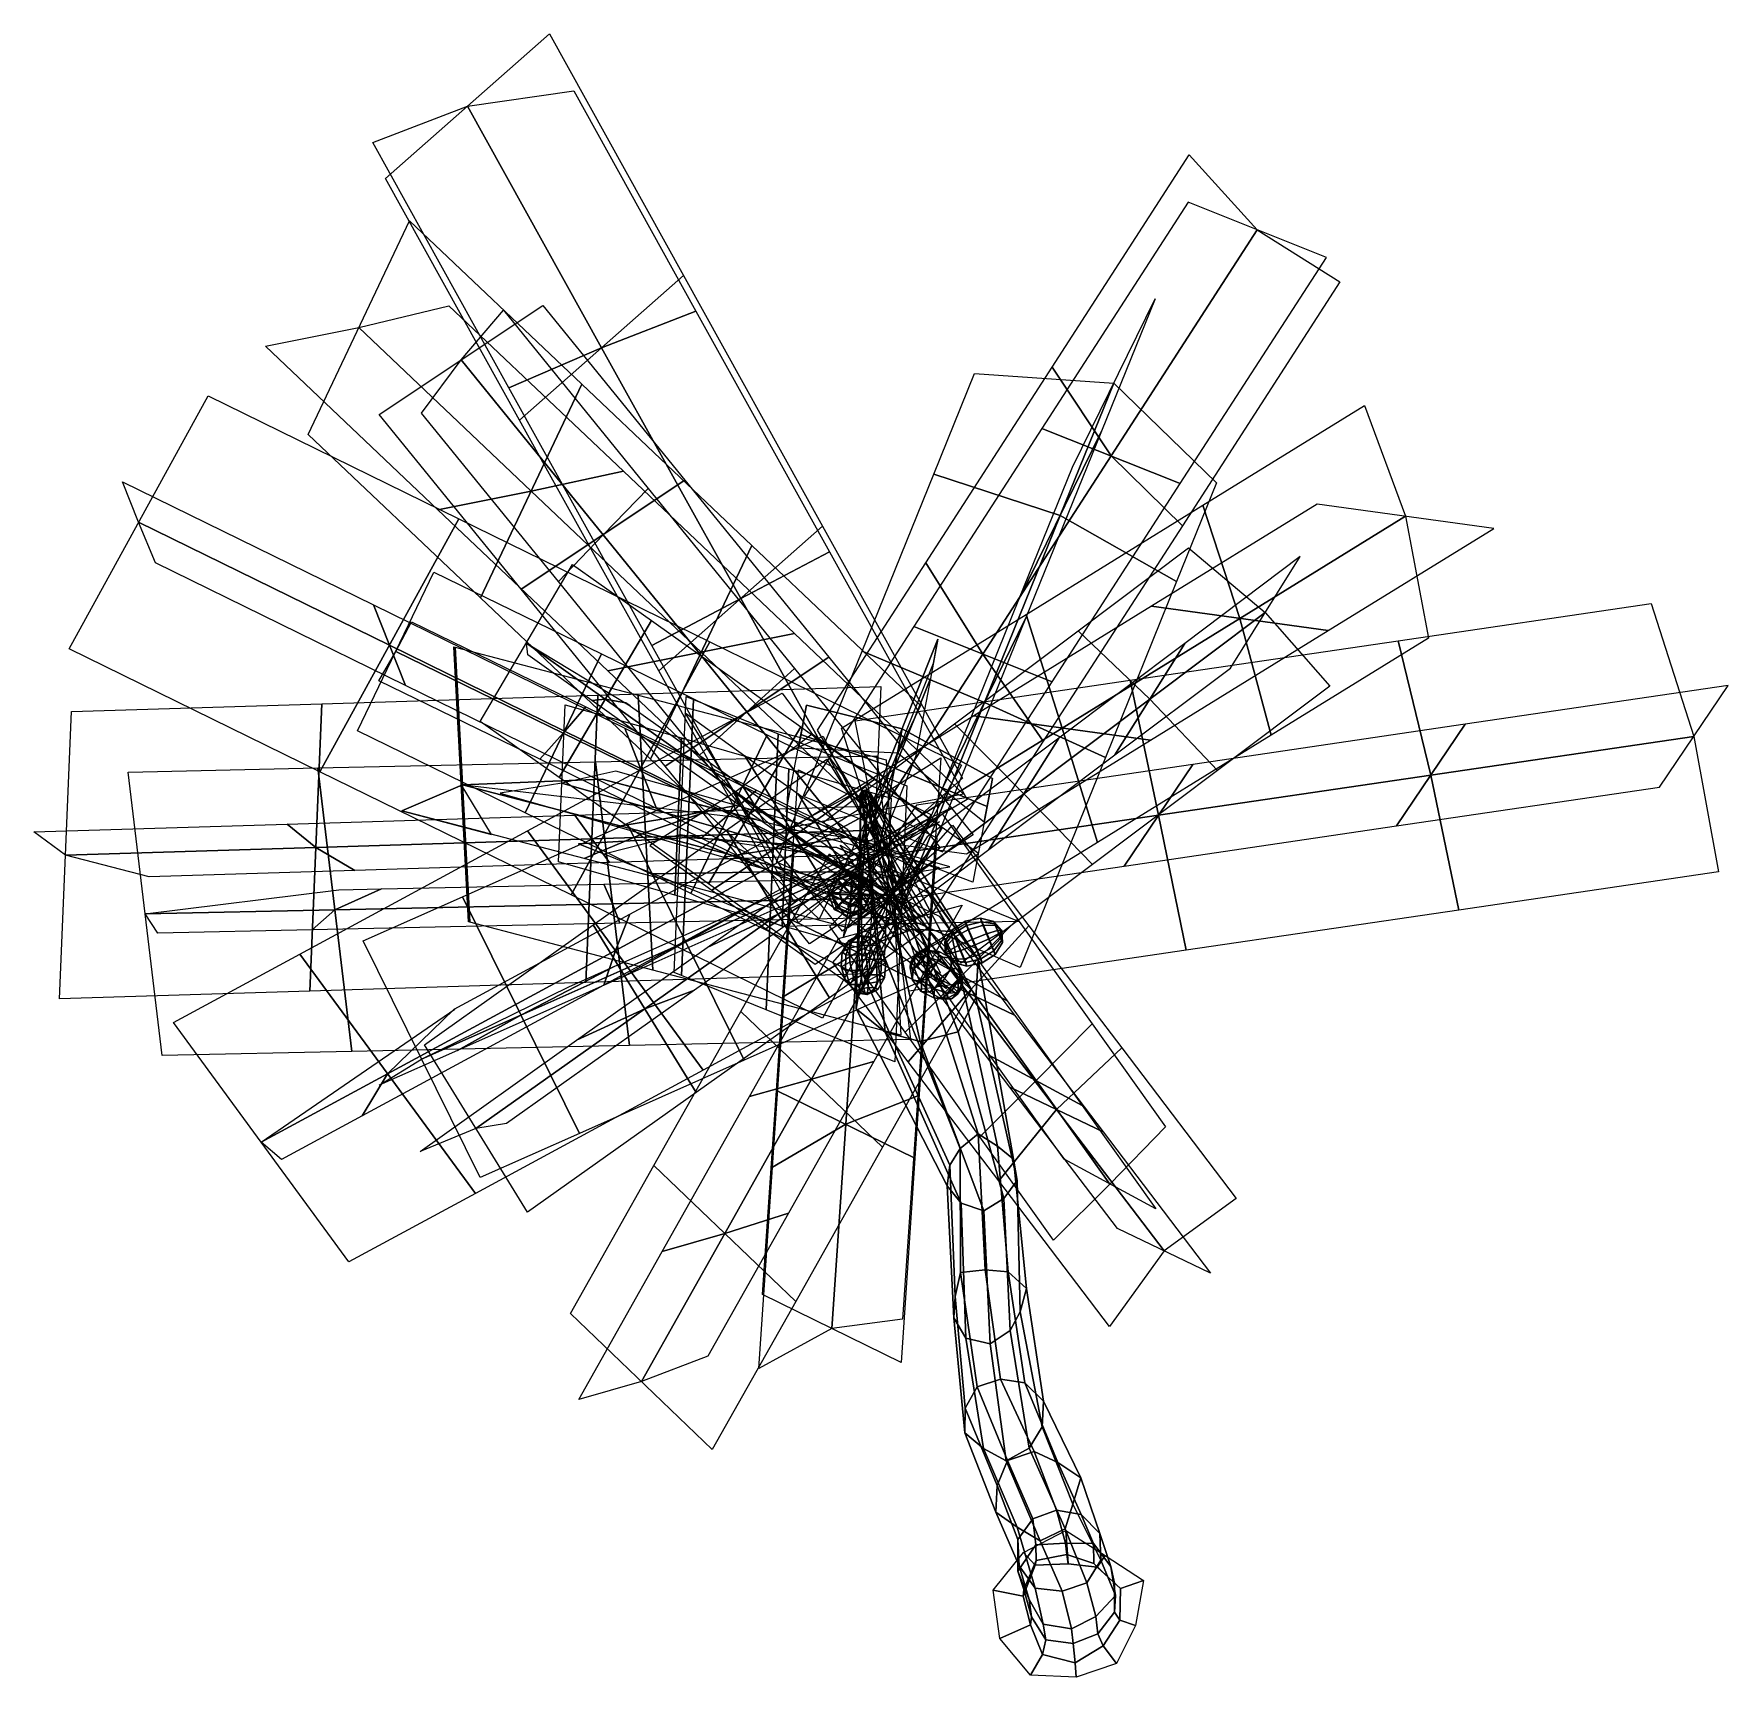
# Model space of a CAD drawing. Header units: metres. Extents: x -2.28 to 1.44, y -0.15 to 3.47.
import ezdxf

# ---------------------------------------------------------------- set-up
doc = ezdxf.new("R2010")
doc.units = ezdxf.units.M

msp = doc.modelspace()

# ---------------------------------------------------------------- linework, layer by layer
at = {"layer": 'coconut_palm2_coconuts'}
for points in [[(-0.514134, 1.606427, 4.291628), (-0.518647, 1.610383, 4.325358), (-0.534767, 1.57569, 4.324361), (-0.528094, 1.576382, 4.290765)], [(-0.518647, 1.610383, 4.325358), (-0.514095, 1.60448, 4.358798), (-0.528055, 1.574435, 4.357934), (-0.534767, 1.57569, 4.324361)], [(-0.501763, 1.593671, 4.266644), (-0.514134, 1.606427, 4.291628), (-0.528094, 1.576382, 4.290765), (-0.509823, 1.576325, 4.266146)], [(-0.514095, 1.60448, 4.358798), (-0.501696, 1.590299, 4.382986), (-0.509756, 1.572952, 4.382487), (-0.528055, 1.574435, 4.357934)], [(-0.483008, 1.617805, 4.29194), (-0.482706, 1.623522, 4.325718), (-0.518647, 1.610383, 4.325358), (-0.514134, 1.606427, 4.291628)], [(-0.482706, 1.623522, 4.325718), (-0.482969, 1.615858, 4.359109), (-0.514095, 1.60448, 4.358798), (-0.518647, 1.610383, 4.325358)], [(-0.483793, 1.600241, 4.266824), (-0.483008, 1.617805, 4.29194), (-0.514134, 1.606427, 4.291628), (-0.501763, 1.593671, 4.266644)], [(-0.482969, 1.615858, 4.359109), (-0.483725, 1.596868, 4.383166), (-0.501696, 1.590299, 4.382986), (-0.514095, 1.60448, 4.358798)], [(-0.466439, 1.592184, 4.26658), (-0.45295, 1.603851, 4.291517), (-0.483008, 1.617805, 4.29194), (-0.483793, 1.600241, 4.266824)], [(-0.452912, 1.601904, 4.358688), (-0.466372, 1.588812, 4.382923), (-0.483725, 1.596868, 4.383166), (-0.482969, 1.615858, 4.359109)], [(-0.45295, 1.603851, 4.291517), (-0.447999, 1.607409, 4.325231), (-0.482706, 1.623522, 4.325718), (-0.483008, 1.617805, 4.29194)], [(-0.447999, 1.607409, 4.325231), (-0.452912, 1.601904, 4.358688), (-0.482969, 1.615858, 4.359109), (-0.482706, 1.623522, 4.325718)], [(-0.459867, 1.574221, 4.266056), (-0.441568, 1.572739, 4.290609), (-0.45295, 1.603851, 4.291517), (-0.466439, 1.592184, 4.26658)], [(-0.441568, 1.572739, 4.290609), (-0.434856, 1.571484, 4.324182), (-0.447999, 1.607409, 4.325231), (-0.45295, 1.603851, 4.291517)], [(-0.434856, 1.571484, 4.324182), (-0.44153, 1.570792, 4.35778), (-0.452912, 1.601904, 4.358688), (-0.447999, 1.607409, 4.325231)], [(-0.528094, 1.576382, 4.290765), (-0.534767, 1.57569, 4.324361), (-0.521624, 1.539765, 4.323313), (-0.516712, 1.54527, 4.289856)], [(-0.534767, 1.57569, 4.324361), (-0.528055, 1.574435, 4.357934), (-0.516673, 1.543323, 4.357027), (-0.521624, 1.539765, 4.323313)], [(-0.509823, 1.576325, 4.266146), (-0.528094, 1.576382, 4.290765), (-0.516712, 1.54527, 4.289856), (-0.503251, 1.558362, 4.265621)], [(-0.528055, 1.574435, 4.357934), (-0.509756, 1.572952, 4.382487), (-0.503184, 1.55499, 4.381963), (-0.516673, 1.543323, 4.357027)], [(-0.501763, 1.593671, 4.266644), (-0.509823, 1.576325, 4.266146), (-0.48485, 1.575534, 4.257102)], [(-0.509823, 1.576325, 4.266146), (-0.503251, 1.558362, 4.265621), (-0.48485, 1.575534, 4.257102)], [(-0.501696, 1.590299, 4.382986), (-0.484773, 1.57164, 4.391442), (-0.509756, 1.572952, 4.382487)], [(-0.509756, 1.572952, 4.382487), (-0.484773, 1.57164, 4.391442), (-0.503184, 1.55499, 4.381963)], [(-0.503251, 1.558362, 4.265621), (-0.485898, 1.550306, 4.265378), (-0.48485, 1.575534, 4.257102)], [(-0.503184, 1.55499, 4.381963), (-0.484773, 1.57164, 4.391442), (-0.48583, 1.546933, 4.38172)], [(-0.483793, 1.600241, 4.266824), (-0.501763, 1.593671, 4.266644), (-0.48485, 1.575534, 4.257102)], [(-0.483725, 1.596868, 4.383166), (-0.484773, 1.57164, 4.391442), (-0.501696, 1.590299, 4.382986)], [(-0.485898, 1.550306, 4.265378), (-0.467928, 1.556875, 4.265558), (-0.48485, 1.575534, 4.257102)], [(-0.48583, 1.546933, 4.38172), (-0.484773, 1.57164, 4.391442), (-0.46786, 1.553503, 4.3819)], [(-0.466439, 1.592184, 4.26658), (-0.483793, 1.600241, 4.266824), (-0.48485, 1.575534, 4.257102)], [(-0.459867, 1.574221, 4.266056), (-0.466439, 1.592184, 4.26658), (-0.48485, 1.575534, 4.257102)], [(-0.467928, 1.556875, 4.265558), (-0.459867, 1.574221, 4.266056), (-0.48485, 1.575534, 4.257102)], [(-0.466372, 1.588812, 4.382923), (-0.484773, 1.57164, 4.391442), (-0.483725, 1.596868, 4.383166)], [(-0.4598, 1.570849, 4.382398), (-0.484773, 1.57164, 4.391442), (-0.466372, 1.588812, 4.382923)], [(-0.46786, 1.553503, 4.3819), (-0.484773, 1.57164, 4.391442), (-0.4598, 1.570849, 4.382398)], [(-0.467928, 1.556875, 4.265558), (-0.455529, 1.542694, 4.289746), (-0.441568, 1.572739, 4.290609), (-0.459867, 1.574221, 4.266056)], [(-0.455489, 1.540747, 4.356916), (-0.46786, 1.553503, 4.3819), (-0.4598, 1.570849, 4.382398), (-0.44153, 1.570792, 4.35778)], [(-0.44153, 1.570792, 4.35778), (-0.4598, 1.570849, 4.382398), (-0.466372, 1.588812, 4.382923), (-0.452912, 1.601904, 4.358688)], [(-0.455529, 1.542694, 4.289746), (-0.450976, 1.536791, 4.323186), (-0.434856, 1.571484, 4.324182), (-0.441568, 1.572739, 4.290609)], [(-0.450976, 1.536791, 4.323186), (-0.455489, 1.540747, 4.356916), (-0.44153, 1.570792, 4.35778), (-0.434856, 1.571484, 4.324182)], [(-0.516712, 1.54527, 4.289856), (-0.521624, 1.539765, 4.323313), (-0.486916, 1.523652, 4.322825), (-0.486654, 1.531316, 4.289434)], [(-0.521624, 1.539765, 4.323313), (-0.516673, 1.543323, 4.357027), (-0.486616, 1.529369, 4.356605), (-0.486916, 1.523652, 4.322825)], [(-0.503251, 1.558362, 4.265621), (-0.516712, 1.54527, 4.289856), (-0.486654, 1.531316, 4.289434), (-0.485898, 1.550306, 4.265378)], [(-0.516673, 1.543323, 4.357027), (-0.503184, 1.55499, 4.381963), (-0.48583, 1.546933, 4.38172), (-0.486616, 1.529369, 4.356605)], [(-0.486654, 1.531316, 4.289434), (-0.486916, 1.523652, 4.322825), (-0.450976, 1.536791, 4.323186), (-0.455529, 1.542694, 4.289746)], [(-0.486916, 1.523652, 4.322825), (-0.486616, 1.529369, 4.356605), (-0.455489, 1.540747, 4.356916), (-0.450976, 1.536791, 4.323186)], [(-0.485898, 1.550306, 4.265378), (-0.486654, 1.531316, 4.289434), (-0.455529, 1.542694, 4.289746), (-0.467928, 1.556875, 4.265558)], [(-0.486616, 1.529369, 4.356605), (-0.48583, 1.546933, 4.38172), (-0.46786, 1.553503, 4.3819), (-0.455489, 1.540747, 4.356916)], [(-0.255557, 1.479373, 4.450191), (-0.274249, 1.459701, 4.435924), (-0.278152, 1.468564, 4.419421), (-0.262319, 1.494727, 4.421609)], [(-0.262319, 1.494727, 4.421609), (-0.278152, 1.468564, 4.419421), (-0.276541, 1.464014, 4.400908), (-0.259525, 1.486843, 4.38954)], [(-0.225987, 1.495968, 4.455083), (-0.255557, 1.479373, 4.450191), (-0.262319, 1.494727, 4.421609), (-0.233793, 1.513697, 4.42208)], [(-0.233793, 1.513697, 4.42208), (-0.262319, 1.494727, 4.421609), (-0.259525, 1.486843, 4.38954), (-0.230567, 1.504593, 4.385048)], [(-0.230567, 1.504593, 4.385048), (-0.259525, 1.486843, 4.38954), (-0.248814, 1.460341, 4.37277), (-0.2182, 1.473993, 4.365685)], [(-0.211719, 1.461793, 4.464725), (-0.243201, 1.449774, 4.45854), (-0.255557, 1.479373, 4.450191), (-0.225987, 1.495968, 4.455083)], [(-0.19346, 1.505039, 4.449288), (-0.225987, 1.495968, 4.455083), (-0.233793, 1.513697, 4.42208), (-0.200223, 1.520395, 4.420709)], [(-0.200223, 1.520395, 4.420709), (-0.233793, 1.513697, 4.42208), (-0.230567, 1.504593, 4.385048), (-0.197428, 1.51251, 4.388638)], [(-0.197428, 1.51251, 4.388638), (-0.230567, 1.504593, 4.385048), (-0.2182, 1.473993, 4.365685), (-0.186716, 1.486009, 4.371867)], [(-0.181105, 1.475443, 4.45764), (-0.211719, 1.461793, 4.464725), (-0.225987, 1.495968, 4.455083), (-0.19346, 1.505039, 4.449288)], [(-0.166695, 1.504159, 4.434362), (-0.19346, 1.505039, 4.449288), (-0.200223, 1.520395, 4.420709), (-0.170599, 1.513025, 4.417862)], [(-0.170599, 1.513025, 4.417862), (-0.200223, 1.520395, 4.420709), (-0.197428, 1.51251, 4.388638), (-0.168986, 1.508472, 4.399346)], [(-0.168986, 1.508472, 4.399346), (-0.197428, 1.51251, 4.388638), (-0.186716, 1.486009, 4.371867), (-0.162801, 1.493171, 4.389663)], [(-0.159562, 1.487072, 4.439185), (-0.181105, 1.475443, 4.45764), (-0.19346, 1.505039, 4.449288), (-0.166695, 1.504159, 4.434362)], [(-0.162801, 1.493171, 4.389663), (-0.186716, 1.486009, 4.371867), (-0.174361, 1.456411, 4.380218), (-0.155669, 1.476084, 4.394485)], [(-0.166695, 1.504159, 4.434362), (-0.170599, 1.513025, 4.417862), (-0.152862, 1.493559, 4.414303)], [(-0.170599, 1.513025, 4.417862), (-0.168986, 1.508472, 4.399346), (-0.152862, 1.493559, 4.414303)], [(-0.168986, 1.508472, 4.399346), (-0.162801, 1.493171, 4.389663), (-0.152862, 1.493559, 4.414303)], [(-0.159562, 1.487072, 4.439185), (-0.166695, 1.504159, 4.434362), (-0.152862, 1.493559, 4.414303)], [(-0.162801, 1.493171, 4.389663), (-0.155669, 1.476084, 4.394485), (-0.152862, 1.493559, 4.414303)], [(-0.153378, 1.471771, 4.429502), (-0.159562, 1.487072, 4.439185), (-0.152862, 1.493559, 4.414303)], [(-0.155669, 1.476084, 4.394485), (-0.151764, 1.467219, 4.410985), (-0.152862, 1.493559, 4.414303)], [(-0.151764, 1.467219, 4.410985), (-0.153378, 1.471771, 4.429502), (-0.152862, 1.493559, 4.414303)], [(-0.48757, 1.45511, 4.486542), (-0.48741, 1.423484, 4.499715), (-0.506616, 1.413362, 4.468202), (-0.504203, 1.446344, 4.45925)], [(-0.479666, 1.476717, 4.46628), (-0.48757, 1.45511, 4.486542), (-0.504203, 1.446344, 4.45925), (-0.489269, 1.471656, 4.450524)], [(-0.489269, 1.471656, 4.450524), (-0.504203, 1.446344, 4.45925), (-0.495904, 1.439789, 4.427842), (-0.484477, 1.467872, 4.43239)], [(-0.484477, 1.467872, 4.43239), (-0.495904, 1.439789, 4.427842), (-0.467536, 1.439285, 4.410715), (-0.468099, 1.46758, 4.422502)], [(-0.465815, 1.482517, 4.444359), (-0.489269, 1.471656, 4.450524), (-0.484477, 1.467872, 4.43239)], [(-0.465815, 1.482517, 4.444359), (-0.479666, 1.476717, 4.46628), (-0.489269, 1.471656, 4.450524)], [(-0.461294, 1.48009, 4.470431), (-0.45575, 1.460952, 4.493731), (-0.48757, 1.45511, 4.486542), (-0.479666, 1.476717, 4.46628)], [(-0.45575, 1.460952, 4.493731), (-0.450667, 1.430229, 4.508016), (-0.48741, 1.423484, 4.499715), (-0.48757, 1.45511, 4.486542)], [(-0.465815, 1.482517, 4.444359), (-0.484477, 1.467872, 4.43239), (-0.468099, 1.46758, 4.422502)], [(-0.465815, 1.482517, 4.444359), (-0.461294, 1.48009, 4.470431), (-0.479666, 1.476717, 4.46628)], [(-0.465815, 1.482517, 4.444359), (-0.468099, 1.46758, 4.422502), (-0.449727, 1.470953, 4.426651)], [(-0.468099, 1.46758, 4.422502), (-0.467536, 1.439285, 4.410715), (-0.435716, 1.445126, 4.417903), (-0.449727, 1.470953, 4.426651)], [(-0.465815, 1.482517, 4.444359), (-0.444916, 1.479799, 4.460543), (-0.461294, 1.48009, 4.470431)], [(-0.465815, 1.482517, 4.444359), (-0.440124, 1.476014, 4.442409), (-0.444916, 1.479799, 4.460543)], [(-0.465815, 1.482517, 4.444359), (-0.449727, 1.470953, 4.426651), (-0.440124, 1.476014, 4.442409)], [(-0.444916, 1.479799, 4.460543), (-0.427381, 1.460447, 4.476604), (-0.45575, 1.460952, 4.493731), (-0.461294, 1.48009, 4.470431)], [(-0.427381, 1.460447, 4.476604), (-0.417909, 1.429647, 4.48824), (-0.450667, 1.430229, 4.508016), (-0.45575, 1.460952, 4.493731)], [(-0.449727, 1.470953, 4.426651), (-0.435716, 1.445126, 4.417903), (-0.419083, 1.453892, 4.445196), (-0.440124, 1.476014, 4.442409)], [(-0.440124, 1.476014, 4.442409), (-0.419083, 1.453892, 4.445196), (-0.427381, 1.460447, 4.476604), (-0.444916, 1.479799, 4.460543)], [(-0.435716, 1.445126, 4.417903), (-0.427533, 1.411955, 4.420458), (-0.408327, 1.422078, 4.451972), (-0.419083, 1.453892, 4.445196)], [(-0.419083, 1.453892, 4.445196), (-0.408327, 1.422078, 4.451972), (-0.417909, 1.429647, 4.48824), (-0.427381, 1.460447, 4.476604)], [(-0.274249, 1.459701, 4.435924), (-0.277056, 1.442224, 4.416106), (-0.278152, 1.468564, 4.419421)], [(-0.278152, 1.468564, 4.419421), (-0.277056, 1.442224, 4.416106), (-0.276541, 1.464014, 4.400908)], [(-0.276541, 1.464014, 4.400908), (-0.277056, 1.442224, 4.416106), (-0.270356, 1.448713, 4.391224)], [(-0.267116, 1.442613, 4.440745), (-0.277056, 1.442224, 4.416106), (-0.274249, 1.459701, 4.435924)], [(-0.259525, 1.486843, 4.38954), (-0.276541, 1.464014, 4.400908), (-0.270356, 1.448713, 4.391224), (-0.248814, 1.460341, 4.37277)], [(-0.243201, 1.449774, 4.45854), (-0.267116, 1.442613, 4.440745), (-0.274249, 1.459701, 4.435924), (-0.255557, 1.479373, 4.450191)], [(-0.248814, 1.460341, 4.37277), (-0.270356, 1.448713, 4.391224), (-0.263223, 1.431626, 4.396047), (-0.236458, 1.430744, 4.38112)], [(-0.2182, 1.473993, 4.365685), (-0.248814, 1.460341, 4.37277), (-0.236458, 1.430744, 4.38112), (-0.203931, 1.439815, 4.375325)], [(-0.19935, 1.43119, 4.445359), (-0.23249, 1.423274, 4.441771), (-0.243201, 1.449774, 4.45854), (-0.211719, 1.461793, 4.464725)], [(-0.186716, 1.486009, 4.371867), (-0.2182, 1.473993, 4.365685), (-0.203931, 1.439815, 4.375325), (-0.174361, 1.456411, 4.380218)], [(-0.170393, 1.448941, 4.44087), (-0.19935, 1.43119, 4.445359), (-0.211719, 1.461793, 4.464725), (-0.181105, 1.475443, 4.45764)], [(-0.174361, 1.456411, 4.380218), (-0.203931, 1.439815, 4.375325), (-0.196126, 1.422088, 4.40833), (-0.167599, 1.441056, 4.408799)], [(-0.153378, 1.471771, 4.429502), (-0.170393, 1.448941, 4.44087), (-0.181105, 1.475443, 4.45764), (-0.159562, 1.487072, 4.439185)], [(-0.155669, 1.476084, 4.394485), (-0.174361, 1.456411, 4.380218), (-0.167599, 1.441056, 4.408799), (-0.151764, 1.467219, 4.410985)], [(-0.151764, 1.467219, 4.410985), (-0.167599, 1.441056, 4.408799), (-0.170393, 1.448941, 4.44087), (-0.153378, 1.471771, 4.429502)], [(-0.504203, 1.446344, 4.45925), (-0.506616, 1.413362, 4.468202), (-0.497033, 1.405792, 4.431933), (-0.495904, 1.439789, 4.427842)], [(-0.48741, 1.423484, 4.499715), (-0.479227, 1.390313, 4.50227), (-0.49586, 1.381547, 4.474978), (-0.506616, 1.413362, 4.468202)], [(-0.495904, 1.439789, 4.427842), (-0.497033, 1.405792, 4.431933), (-0.464276, 1.40521, 4.412158), (-0.467536, 1.439285, 4.410715)], [(-0.450667, 1.430229, 4.508016), (-0.447407, 1.396155, 4.509459), (-0.479227, 1.390313, 4.50227), (-0.48741, 1.423484, 4.499715)], [(-0.467536, 1.439285, 4.410715), (-0.464276, 1.40521, 4.412158), (-0.427533, 1.411955, 4.420458), (-0.435716, 1.445126, 4.417903)], [(-0.417909, 1.429647, 4.48824), (-0.419038, 1.395651, 4.492332), (-0.447407, 1.396155, 4.509459), (-0.450667, 1.430229, 4.508016)], [(-0.427533, 1.411955, 4.420458), (-0.427372, 1.380329, 4.43363), (-0.41074, 1.389095, 4.460923), (-0.408327, 1.422078, 4.451972)], [(-0.408327, 1.422078, 4.451972), (-0.41074, 1.389095, 4.460923), (-0.419038, 1.395651, 4.492332), (-0.417909, 1.429647, 4.48824)], [(-0.344163, 1.435268, 4.443804), (-0.353899, 1.42337, 4.465477), (-0.354615, 1.411721, 4.450314)], [(-0.344163, 1.435268, 4.443804), (-0.354615, 1.411721, 4.450314), (-0.345504, 1.410806, 4.433512)], [(-0.353899, 1.42337, 4.465477), (-0.348378, 1.404215, 4.488769), (-0.349619, 1.384039, 4.462506), (-0.354615, 1.411721, 4.450314)], [(-0.344163, 1.435268, 4.443804), (-0.343775, 1.438929, 4.470119), (-0.353899, 1.42337, 4.465477)], [(-0.343775, 1.438929, 4.470119), (-0.330844, 1.431164, 4.496809), (-0.348378, 1.404215, 4.488769), (-0.353899, 1.42337, 4.465477)], [(-0.330844, 1.431164, 4.496809), (-0.308835, 1.414054, 4.516725), (-0.329082, 1.382937, 4.50744), (-0.348378, 1.404215, 4.488769)], [(-0.344163, 1.435268, 4.443804), (-0.345504, 1.410806, 4.433512), (-0.331903, 1.421162, 4.424915)], [(-0.345504, 1.410806, 4.433512), (-0.333838, 1.382455, 4.433405), (-0.310281, 1.40039, 4.418514), (-0.331903, 1.421162, 4.424915)], [(-0.344163, 1.435268, 4.443804), (-0.330175, 1.449284, 4.461522), (-0.343775, 1.438929, 4.470119)], [(-0.344163, 1.435268, 4.443804), (-0.321064, 1.448369, 4.44472), (-0.330175, 1.449284, 4.461522)], [(-0.344163, 1.435268, 4.443804), (-0.32178, 1.43672, 4.429557), (-0.321064, 1.448369, 4.44472)], [(-0.344163, 1.435268, 4.443804), (-0.331903, 1.421162, 4.424915), (-0.32178, 1.43672, 4.429557)], [(-0.330175, 1.449284, 4.461522), (-0.307287, 1.4491, 4.481918), (-0.330844, 1.431164, 4.496809), (-0.343775, 1.438929, 4.470119)], [(-0.331903, 1.421162, 4.424915), (-0.310281, 1.40039, 4.418514), (-0.292747, 1.427339, 4.426556), (-0.32178, 1.43672, 4.429557)], [(-0.307287, 1.4491, 4.481918), (-0.281634, 1.434765, 4.49953), (-0.308835, 1.414054, 4.516725), (-0.330844, 1.431164, 4.496809)], [(-0.321064, 1.448369, 4.44472), (-0.291507, 1.447516, 4.452818), (-0.307287, 1.4491, 4.481918), (-0.330175, 1.449284, 4.461522)], [(-0.32178, 1.43672, 4.429557), (-0.292747, 1.427339, 4.426556), (-0.291507, 1.447516, 4.452818), (-0.321064, 1.448369, 4.44472)], [(-0.310281, 1.40039, 4.418514), (-0.285091, 1.37852, 4.426317), (-0.264844, 1.409638, 4.435603), (-0.292747, 1.427339, 4.426556)], [(-0.281634, 1.434765, 4.49953), (-0.260087, 1.410119, 4.509636), (-0.283644, 1.392184, 4.524528), (-0.308835, 1.414054, 4.516725)], [(-0.291507, 1.447516, 4.452818), (-0.263412, 1.432935, 4.465928), (-0.281634, 1.434765, 4.49953), (-0.307287, 1.4491, 4.481918)], [(-0.292747, 1.427339, 4.426556), (-0.264844, 1.409638, 4.435603), (-0.263412, 1.432935, 4.465928), (-0.291507, 1.447516, 4.452818)], [(-0.263412, 1.432935, 4.465928), (-0.244307, 1.408535, 4.480536), (-0.260087, 1.410119, 4.509636), (-0.281634, 1.434765, 4.49953)], [(-0.270356, 1.448713, 4.391224), (-0.277056, 1.442224, 4.416106), (-0.263223, 1.431626, 4.396047)], [(-0.260931, 1.427311, 4.431061), (-0.277056, 1.442224, 4.416106), (-0.267116, 1.442613, 4.440745)], [(-0.263223, 1.431626, 4.396047), (-0.277056, 1.442224, 4.416106), (-0.259318, 1.422759, 4.412547)], [(-0.259318, 1.422759, 4.412547), (-0.277056, 1.442224, 4.416106), (-0.260931, 1.427311, 4.431061)], [(-0.23249, 1.423274, 4.441771), (-0.260931, 1.427311, 4.431061), (-0.267116, 1.442613, 4.440745), (-0.243201, 1.449774, 4.45854)], [(-0.264844, 1.409638, 4.435603), (-0.245547, 1.388359, 4.454273), (-0.244307, 1.408535, 4.480536), (-0.263412, 1.432935, 4.465928)], [(-0.236458, 1.430744, 4.38112), (-0.263223, 1.431626, 4.396047), (-0.259318, 1.422759, 4.412547), (-0.229696, 1.415389, 4.409701)], [(-0.229696, 1.415389, 4.409701), (-0.259318, 1.422759, 4.412547), (-0.260931, 1.427311, 4.431061), (-0.23249, 1.423274, 4.441771)], [(-0.203931, 1.439815, 4.375325), (-0.236458, 1.430744, 4.38112), (-0.229696, 1.415389, 4.409701), (-0.196126, 1.422088, 4.40833)], [(-0.196126, 1.422088, 4.40833), (-0.229696, 1.415389, 4.409701), (-0.23249, 1.423274, 4.441771), (-0.19935, 1.43119, 4.445359)], [(-0.167599, 1.441056, 4.408799), (-0.196126, 1.422088, 4.40833), (-0.19935, 1.43119, 4.445359), (-0.170393, 1.448941, 4.44087)], [(-0.506616, 1.413362, 4.468202), (-0.49586, 1.381547, 4.474978), (-0.487562, 1.374992, 4.44357), (-0.497033, 1.405792, 4.431933)], [(-0.497033, 1.405792, 4.431933), (-0.487562, 1.374992, 4.44357), (-0.459193, 1.374488, 4.426443), (-0.464276, 1.40521, 4.412158)], [(-0.479227, 1.390313, 4.50227), (-0.465215, 1.364486, 4.493522), (-0.474818, 1.359425, 4.477765), (-0.49586, 1.381547, 4.474978)], [(-0.49586, 1.381547, 4.474978), (-0.474818, 1.359425, 4.477765), (-0.470027, 1.35564, 4.45963), (-0.487562, 1.374992, 4.44357)], [(-0.447407, 1.396155, 4.509459), (-0.446844, 1.367859, 4.497672), (-0.465215, 1.364486, 4.493522), (-0.479227, 1.390313, 4.50227)], [(-0.464276, 1.40521, 4.412158), (-0.459193, 1.374488, 4.426443), (-0.427372, 1.380329, 4.43363), (-0.427533, 1.411955, 4.420458)], [(-0.459193, 1.374488, 4.426443), (-0.453649, 1.355349, 4.449743), (-0.435277, 1.358722, 4.453893), (-0.427372, 1.380329, 4.43363)], [(-0.419038, 1.395651, 4.492332), (-0.430465, 1.367567, 4.487783), (-0.446844, 1.367859, 4.497672), (-0.447407, 1.396155, 4.509459)], [(-0.427372, 1.380329, 4.43363), (-0.435277, 1.358722, 4.453893), (-0.425674, 1.363783, 4.46965), (-0.41074, 1.389095, 4.460923)], [(-0.41074, 1.389095, 4.460923), (-0.425674, 1.363783, 4.46965), (-0.430465, 1.367567, 4.487783), (-0.419038, 1.395651, 4.492332)], [(-0.354615, 1.411721, 4.450314), (-0.349619, 1.384039, 4.462506), (-0.333838, 1.382455, 4.433405), (-0.345504, 1.410806, 4.433512)], [(-0.348378, 1.404215, 4.488769), (-0.329082, 1.382937, 4.50744), (-0.330513, 1.359639, 4.477114), (-0.349619, 1.384039, 4.462506)], [(-0.349619, 1.384039, 4.462506), (-0.330513, 1.359639, 4.477114), (-0.312292, 1.35781, 4.443512), (-0.333838, 1.382455, 4.433405)], [(-0.333838, 1.382455, 4.433405), (-0.312292, 1.35781, 4.443512), (-0.285091, 1.37852, 4.426317), (-0.310281, 1.40039, 4.418514)], [(-0.329082, 1.382937, 4.50744), (-0.301178, 1.365234, 4.516486), (-0.302418, 1.345058, 4.490223), (-0.330513, 1.359639, 4.477114)], [(-0.308835, 1.414054, 4.516725), (-0.283644, 1.392184, 4.524528), (-0.301178, 1.365234, 4.516486), (-0.329082, 1.382937, 4.50744)], [(-0.283644, 1.392184, 4.524528), (-0.262022, 1.371413, 4.518127), (-0.272145, 1.355854, 4.513485), (-0.301178, 1.365234, 4.516486)], [(-0.285091, 1.37852, 4.426317), (-0.263081, 1.36141, 4.446232), (-0.245547, 1.388359, 4.454273), (-0.264844, 1.409638, 4.435603)], [(-0.260087, 1.410119, 4.509636), (-0.248422, 1.381768, 4.50953), (-0.262022, 1.371413, 4.518127), (-0.283644, 1.392184, 4.524528)], [(-0.263081, 1.36141, 4.446232), (-0.25015, 1.353645, 4.472923), (-0.240027, 1.369205, 4.477566), (-0.245547, 1.388359, 4.454273)], [(-0.248422, 1.381768, 4.50953), (-0.249763, 1.357307, 4.499239), (-0.262022, 1.371413, 4.518127)], [(-0.244307, 1.408535, 4.480536), (-0.239311, 1.380853, 4.492729), (-0.248422, 1.381768, 4.50953), (-0.260087, 1.410119, 4.509636)], [(-0.239311, 1.380853, 4.492729), (-0.249763, 1.357307, 4.499239), (-0.248422, 1.381768, 4.50953)], [(-0.240027, 1.369205, 4.477566), (-0.249763, 1.357307, 4.499239), (-0.239311, 1.380853, 4.492729)], [(-0.245547, 1.388359, 4.454273), (-0.240027, 1.369205, 4.477566), (-0.239311, 1.380853, 4.492729), (-0.244307, 1.408535, 4.480536)], [(-0.487562, 1.374992, 4.44357), (-0.470027, 1.35564, 4.45963), (-0.453649, 1.355349, 4.449743), (-0.459193, 1.374488, 4.426443)], [(-0.465215, 1.364486, 4.493522), (-0.449128, 1.352923, 4.475814), (-0.474818, 1.359425, 4.477765)], [(-0.474818, 1.359425, 4.477765), (-0.449128, 1.352923, 4.475814), (-0.470027, 1.35564, 4.45963)], [(-0.470027, 1.35564, 4.45963), (-0.449128, 1.352923, 4.475814), (-0.453649, 1.355349, 4.449743)], [(-0.446844, 1.367859, 4.497672), (-0.449128, 1.352923, 4.475814), (-0.465215, 1.364486, 4.493522)], [(-0.453649, 1.355349, 4.449743), (-0.449128, 1.352923, 4.475814), (-0.435277, 1.358722, 4.453893)], [(-0.430465, 1.367567, 4.487783), (-0.449128, 1.352923, 4.475814), (-0.446844, 1.367859, 4.497672)], [(-0.425674, 1.363783, 4.46965), (-0.449128, 1.352923, 4.475814), (-0.430465, 1.367567, 4.487783)], [(-0.435277, 1.358722, 4.453893), (-0.449128, 1.352923, 4.475814), (-0.425674, 1.363783, 4.46965)], [(-0.330513, 1.359639, 4.477114), (-0.302418, 1.345058, 4.490223), (-0.286638, 1.343474, 4.461123), (-0.312292, 1.35781, 4.443512)], [(-0.312292, 1.35781, 4.443512), (-0.286638, 1.343474, 4.461123), (-0.263081, 1.36141, 4.446232), (-0.285091, 1.37852, 4.426317)], [(-0.301178, 1.365234, 4.516486), (-0.272145, 1.355854, 4.513485), (-0.272861, 1.344205, 4.498322), (-0.302418, 1.345058, 4.490223)], [(-0.302418, 1.345058, 4.490223), (-0.272861, 1.344205, 4.498322), (-0.263751, 1.343291, 4.481521), (-0.286638, 1.343474, 4.461123)], [(-0.286638, 1.343474, 4.461123), (-0.263751, 1.343291, 4.481521), (-0.25015, 1.353645, 4.472923), (-0.263081, 1.36141, 4.446232)], [(-0.272145, 1.355854, 4.513485), (-0.249763, 1.357307, 4.499239), (-0.272861, 1.344205, 4.498322)], [(-0.272861, 1.344205, 4.498322), (-0.249763, 1.357307, 4.499239), (-0.263751, 1.343291, 4.481521)], [(-0.262022, 1.371413, 4.518127), (-0.249763, 1.357307, 4.499239), (-0.272145, 1.355854, 4.513485)], [(-0.263751, 1.343291, 4.481521), (-0.249763, 1.357307, 4.499239), (-0.25015, 1.353645, 4.472923)], [(-0.25015, 1.353645, 4.472923), (-0.249763, 1.357307, 4.499239), (-0.240027, 1.369205, 4.477566)]]:
    msp.add_3dface(points, dxfattribs=at)
at = {"layer": 'coconut_palm2_leaves'}
for points in [[(-0.85295, 2.933673, 4.653784), (-1.213403, 2.615493, 4.224324), (-1.508279, 3.146864, 3.984836), (-1.147826, 3.465044, 4.414297)], [(-0.8256, 2.855617, 4.16159), (-1.033177, 2.774583, 4.439054), (-1.328052, 3.305954, 4.199567), (-1.094451, 3.340091, 3.846954)], [(-1.033177, 2.774583, 4.439054), (-1.23698, 2.686749, 4.633377), (-1.536201, 3.225951, 4.307547), (-1.328052, 3.305954, 4.199567)], [(0.087134, 2.536862, 5.071242), (-0.042566, 2.732208, 4.858423), (0.259357, 3.199454, 4.676614), (0.408665, 3.034454, 5.013334)], [(-0.06499, 2.597672, 5.278421), (0.239257, 2.476053, 4.864063), (0.560789, 2.973645, 4.806155), (0.256542, 3.095263, 5.220513)], [(-1.0767, 2.694637, 4.192469), (-1.299393, 2.224904, 3.889921), (-1.678294, 2.58419, 3.620649), (-1.455601, 3.053923, 3.923197)], [(0.244022, 2.383593, 5.175376), (0.087134, 2.536862, 5.071242), (0.408665, 3.034454, 5.013334), (0.590587, 2.919926, 5.015592)], [(-0.547098, 2.382522, 4.745159), (-0.907551, 2.064341, 4.315698), (-1.213403, 2.615493, 4.224324), (-0.85295, 2.933673, 4.653784)], [(0.066193, 2.59122, 3.960364), (-0.115231, 2.221169, 3.575962), (0.00262, 2.512071, 3.053958), (0.184045, 2.882122, 3.43836)], [(-0.985295, 2.503186, 3.82872), (-1.188046, 2.45977, 4.041195), (-1.566948, 2.819057, 3.771923), (-1.368835, 2.866871, 3.564363)], [(-0.849772, 2.483638, 4.666647), (-1.209956, 2.243939, 4.386255), (-1.522413, 2.628437, 4.496443), (-1.162229, 2.868137, 4.776835)], [(-0.93046, 2.465322, 4.325199), (-1.029864, 2.363789, 4.526451), (-1.342321, 2.748287, 4.636639), (-1.248921, 2.857209, 4.463182)], [(-0.53186, 2.326293, 4.286196), (-0.727324, 2.223432, 4.530428), (-1.033177, 2.774583, 4.439054), (-0.8256, 2.855617, 4.16159)], [(-1.188046, 2.45977, 4.041195), (-1.39339, 2.418812, 4.260119), (-1.772667, 2.778454, 3.998952), (-1.566948, 2.819057, 3.771923)], [(-0.727324, 2.223432, 4.530428), (-0.922689, 2.12039, 4.760739), (-1.23698, 2.686749, 4.633377), (-1.033177, 2.774583, 4.439054)], [(-1.029864, 2.363789, 4.526451), (-1.128048, 2.260754, 4.754203), (-1.429178, 2.631313, 4.889107), (-1.342321, 2.748287, 4.636639)], [(-0.194403, 2.101166, 4.892831), (-0.320437, 2.302185, 4.739957), (-0.042566, 2.732208, 4.858423), (0.087134, 2.536862, 5.071242)], [(-0.702769, 2.340064, 4.474291), (-0.925462, 1.870331, 4.171743), (-1.299393, 2.224904, 3.889921), (-1.0767, 2.694637, 4.192469)], [(-0.024519, 2.406194, 3.768163), (-0.302457, 2.497229, 3.739451), (-0.212845, 2.718424, 3.151829), (0.093333, 2.697097, 3.246159)], [(0.231474, 2.260991, 3.714583), (-0.024519, 2.406194, 3.768163), (0.093333, 2.697097, 3.246159), (0.319429, 2.478098, 3.130983)], [(-1.347144, 2.399024, 4.799428), (-1.652522, 1.842603, 4.67437), (-2.204081, 2.11308, 4.82015), (-1.898704, 2.669501, 4.945209)], [(0.370515, 2.17956, 5.15308), (0.289062, 2.428415, 5.059961), (0.644371, 2.647699, 5.44341), (0.734835, 2.404405, 5.511335)], [(-0.346527, 2.161975, 5.10001), (-0.042279, 2.040357, 4.685652), (0.239257, 2.476053, 4.864063), (-0.06499, 2.597672, 5.278421)], [(-0.100573, 2.179579, 4.330189), (-0.281997, 1.809528, 3.945786), (-0.115231, 2.221169, 3.575962), (0.066193, 2.59122, 3.960364)], [(-0.062243, 1.909629, 5.028843), (-0.194403, 2.101166, 4.892831), (0.087134, 2.536862, 5.071242), (0.244022, 2.383593, 5.175376)], [(-0.608875, 2.146253, 4.108938), (-0.814116, 2.105198, 4.323017), (-1.188046, 2.45977, 4.041195), (-0.985295, 2.503186, 3.82872)], [(-0.191285, 1.994553, 4.137988), (-0.460409, 2.107344, 4.14411), (-0.302457, 2.497229, 3.739451), (-0.024519, 2.406194, 3.768163)], [(-1.534949, 2.209336, 4.429919), (-1.499833, 2.120814, 4.736899), (-2.051392, 2.39129, 4.882679), (-2.087046, 2.480077, 4.578106)], [(-0.814116, 2.105198, 4.323017), (-1.019795, 2.064557, 4.538166), (-1.39339, 2.418812, 4.260119), (-1.188046, 2.45977, 4.041195)], [(-0.533386, 2.094304, 4.616178), (-0.89357, 1.854605, 4.335786), (-1.209956, 2.243939, 4.386255), (-0.849772, 2.483638, 4.666647)], [(-0.60883, 2.069535, 4.263158), (-0.713478, 1.974454, 4.475982), (-1.029864, 2.363789, 4.526451), (-0.93046, 2.465322, 4.325199)], [(-0.020239, 1.9384, 4.840094), (-0.09973, 2.188466, 4.735234), (0.289062, 2.428415, 5.059961), (0.370515, 2.17956, 5.15308)], [(0.176334, 2.206311, 5.358041), (0.564697, 2.152808, 4.948118), (0.929016, 2.377654, 5.306374), (0.540653, 2.431157, 5.716297)], [(-1.499833, 2.120814, 4.736899), (-1.464273, 2.032073, 5.046033), (-2.014391, 2.301843, 5.19371), (-2.051392, 2.39129, 4.882679)], [(-0.79478, 2.128153, 4.657531), (-1.100157, 1.571732, 4.532473), (-1.652522, 1.842603, 4.67437), (-1.347144, 2.399024, 4.799428)], [(0.07479, 1.874237, 4.117057), (-0.191285, 1.994553, 4.137988), (-0.024519, 2.406194, 3.768163), (0.231474, 2.260991, 3.714583)], [(0.439556, 1.923044, 5.268652), (0.370515, 2.17956, 5.15308), (0.734835, 2.404405, 5.511335), (0.785382, 2.136476, 5.644323)], [(-0.713478, 1.974454, 4.475982), (-0.818029, 1.879255, 4.693232), (-1.128048, 2.260754, 4.754203), (-1.029864, 2.363789, 4.526451)], [(-0.239459, 1.828152, 4.751024), (-0.599912, 1.509971, 4.321563), (-0.907551, 2.064341, 4.315698), (-0.547098, 2.382522, 4.745159)], [(-0.331737, 1.98824, 4.763239), (-0.55443, 1.518507, 4.460691), (-0.925462, 1.870331, 4.171743), (-0.702769, 2.340064, 4.474291)], [(-0.229423, 1.781296, 4.299045), (-0.419686, 1.669062, 4.536294), (-0.727324, 2.223432, 4.530428), (-0.53186, 2.326293, 4.286196)], [(0.172516, 2.002154, 3.955822), (0.014956, 2.152596, 3.906152), (0.257695, 2.334988, 3.595738), (0.426509, 2.193003, 3.657542)], [(0.249435, 2.124796, 4.122771), (0.095598, 1.879513, 3.788873), (0.349591, 2.070362, 3.490593), (0.503427, 2.315645, 3.82449)], [(-1.033386, 2.101617, 4.427664), (-1.201292, 1.752468, 4.278722), (-1.569978, 1.932285, 4.317184), (-1.402073, 2.281435, 4.466126)], [(-0.923726, 2.174955, 4.39489), (-1.126803, 1.82981, 4.35873), (-1.299924, 1.952971, 3.830825), (-1.096846, 2.298116, 3.866986)], [(-0.43589, 1.72745, 4.588698), (-0.558373, 1.933962, 4.453032), (-0.320437, 2.302185, 4.739957), (-0.194403, 2.101166, 4.892831)], [(-0.982109, 1.938232, 4.286956), (-0.947469, 1.849942, 4.595002), (-1.499833, 2.120814, 4.736899), (-1.534949, 2.209336, 4.429919)], [(-0.419686, 1.669062, 4.536294), (-0.609949, 1.556828, 4.773542), (-0.922689, 2.12039, 4.760739), (-0.727324, 2.223432, 4.530428)], [(-0.21442, 1.965152, 5.045055), (0.173943, 1.911648, 4.635132), (0.564697, 2.152808, 4.948118), (0.176334, 2.206311, 5.358041)], [(0.790727, 1.835183, 4.264471), (0.719001, 2.130504, 4.144081), (1.275036, 2.212428, 3.865484), (1.368666, 1.920334, 4.02797)], [(-1.06778, 1.985203, 4.172816), (-1.117339, 1.927042, 4.353193), (-1.486026, 2.10686, 4.391655), (-1.451419, 2.172312, 4.234545)], [(-0.594921, 1.941038, 4.544654), (-0.797998, 1.595893, 4.508494), (-1.126803, 1.82981, 4.35873), (-0.923726, 2.174955, 4.39489)], [(-0.588013, 1.788259, 4.795877), (-0.283766, 1.666641, 4.381519), (-0.042279, 2.040357, 4.685652), (-0.346527, 2.161975, 5.10001)], [(-0.425091, 1.688539, 4.553775), (-0.505258, 1.938188, 4.445845), (-0.09973, 2.188466, 4.735234), (-0.020239, 1.9384, 4.840094)], [(-0.289728, 1.712672, 4.601572), (-0.471153, 1.342621, 4.21717), (-0.281997, 1.809528, 3.945786), (-0.100573, 2.179579, 4.330189)], [(0.057287, 1.687121, 4.948773), (-0.020239, 1.9384, 4.840094), (0.370515, 2.17956, 5.15308), (0.439556, 1.923044, 5.268652)], [(0.321637, 1.845371, 3.990619), (0.172516, 2.002154, 3.955822), (0.426509, 2.193003, 3.657542), (0.568205, 2.030641, 3.676551)], [(-0.980077, 1.99441, 4.105505), (-1.025264, 2.002383, 4.37681), (-1.198385, 2.125543, 3.848906), (-0.970083, 1.9873, 3.549716)], [(-1.025264, 2.002383, 4.37681), (-1.054563, 1.999052, 4.500091), (-1.195529, 2.099337, 3.840058), (-1.198385, 2.125543, 3.848906)], [(-0.241961, 1.857058, 4.517854), (-0.547339, 1.300638, 4.392796), (-1.100157, 1.571732, 4.532473), (-0.79478, 2.128153, 4.657531)], [(-0.23692, 1.793554, 4.397901), (-0.443084, 1.753374, 4.611965), (-0.814116, 2.105198, 4.323017), (-0.608875, 2.146253, 4.108938)], [(-0.309984, 2.0476, 4.175019), (-0.468068, 1.652568, 4.126338), (-0.451512, 1.739068, 3.699909), (-0.293427, 2.1341, 3.748591)], [(-0.293427, 2.1341, 3.748591), (-0.451512, 1.739068, 3.699909), (-0.461566, 1.686538, 3.252326), (-0.303482, 2.08157, 3.301008)], [(-0.104584, 1.793943, 4.215858), (-0.257268, 1.948048, 4.171212), (0.014956, 2.152596, 3.906152), (0.172516, 2.002154, 3.955822)], [(-0.027665, 1.916584, 4.382806), (-0.181502, 1.671301, 4.048909), (0.095598, 1.879513, 3.788873), (0.249435, 2.124796, 4.122771)], [(0.191712, 1.746927, 4.418899), (0.129323, 2.043623, 4.316333), (0.719001, 2.130504, 4.144081), (0.790727, 1.835183, 4.264471)], [(-1.117339, 1.927042, 4.353193), (-1.169363, 1.870085, 4.557701), (-1.522827, 2.042477, 4.621519), (-1.486026, 2.10686, 4.391655)], [(-0.947469, 1.849942, 4.595002), (-0.912754, 1.761617, 4.903407), (-1.464273, 2.032073, 5.046033), (-1.499833, 2.120814, 4.736899)], [(-1.355332, 2.116588, 3.750516), (-1.322751, 1.511425, 3.678476), (-1.325549, 1.512158, 2.87037), (-1.35813, 2.11732, 2.942409)], [(-0.952814, 2.011236, 4.244566), (-0.920233, 1.406074, 4.172527), (-1.322751, 1.511425, 3.678476), (-1.355332, 2.116588, 3.750516)], [(-0.66883, 1.923815, 4.457231), (-0.836736, 1.574665, 4.308289), (-1.201292, 1.752468, 4.278722), (-1.033386, 2.101617, 4.427664)], [(-0.443084, 1.753374, 4.611965), (-0.649247, 1.713193, 4.826029), (-1.019795, 2.064557, 4.538166), (-0.814116, 2.105198, 4.323017)], [(-0.215935, 1.70366, 4.599975), (-0.576119, 1.463961, 4.319583), (-0.89357, 1.854605, 4.335786), (-0.533386, 2.094304, 4.616178)], [(-0.380441, 1.527647, 4.409371), (-0.648377, 1.643369, 4.42336), (-0.460409, 2.107344, 4.14411), (-0.191285, 1.994553, 4.137988)], [(-0.313406, 1.520937, 4.724364), (-0.43589, 1.72745, 4.588698), (-0.194403, 2.101166, 4.892831), (-0.062243, 1.909629, 5.028843)], [(-0.288521, 1.675374, 4.244623), (-0.396027, 1.58381, 4.459779), (-0.713478, 1.974454, 4.475982), (-0.60883, 2.069535, 4.263158)], [(-0.635957, 2.015697, 4.651381), (-0.249775, 1.489481, 4.57114), (-0.809862, 1.1864, 4.468827), (-1.196044, 1.712615, 4.549067)], [(-0.419036, 2.030332, 4.626686), (-0.445417, 1.398168, 4.527016), (-1.068097, 1.378816, 4.589977), (-1.041715, 2.010979, 4.689647)], [(-0.343005, 1.875085, 4.56827), (-0.501089, 1.480053, 4.519588), (-0.468068, 1.652568, 4.126338), (-0.309984, 2.0476, 4.175019)], [(-0.416429, 1.657326, 4.525761), (-0.47564, 1.954491, 4.426587), (0.129323, 2.043623, 4.316333), (0.191712, 1.746927, 4.418899)], [(0.866345, 1.947082, 4.552217), (0.715109, 1.723284, 3.976723), (1.293048, 1.808435, 3.740223), (1.444284, 2.032233, 4.315717)], [(-1.648246, 1.992129, 4.863011), (-1.674628, 1.359965, 4.76334), (-2.225563, 1.342842, 5.124002), (-2.199182, 1.975006, 5.223672)], [(-1.041715, 2.010979, 4.689647), (-1.068097, 1.378816, 4.589977), (-1.674628, 1.359965, 4.76334), (-1.648246, 1.992129, 4.863011)], [(-0.857703, 1.916847, 4.94437), (-0.872325, 1.571425, 5.029391), (-1.127598, 1.644556, 5.254848), (-1.112977, 1.989978, 5.169827)], [(-0.692298, 1.802071, 4.193821), (-0.752783, 1.74924, 4.38276), (-1.117339, 1.927042, 4.353193), (-1.06778, 1.985203, 4.172816)], [(-0.696459, 1.768465, 4.526574), (-0.674306, 1.72853, 4.709695), (-1.054563, 1.999052, 4.500091), (-1.025264, 2.002383, 4.37681)], [(-0.723541, 1.811907, 4.318512), (-0.696459, 1.768465, 4.526574), (-1.025264, 2.002383, 4.37681), (-0.980077, 1.99441, 4.105505)], [(-0.407344, 1.86847, 4.479714), (-0.374763, 1.263308, 4.407674), (-0.920233, 1.406074, 4.172527), (-0.952814, 2.011236, 4.244566)], [(-0.831397, 2.001667, 3.336192), (-0.857481, 1.394709, 3.288946), (-0.873454, 1.401179, 2.662455), (-0.847371, 2.008137, 2.709701)], [(-0.64488, 1.92611, 3.903304), (-0.670964, 1.319152, 3.856058), (-0.857481, 1.394709, 3.288946), (-0.831397, 2.001667, 3.336192)], [(-0.372469, 1.936584, 3.72425), (-0.582401, 1.989223, 3.727608), (-0.600369, 1.895345, 3.279927), (-0.382524, 1.884054, 3.276667)], [(-0.389026, 1.850084, 4.150679), (-0.594839, 1.924235, 4.165395), (-0.582401, 1.989223, 3.727608), (-0.372469, 1.936584, 3.72425)], [(-0.112505, 1.411924, 4.395382), (-0.380441, 1.527647, 4.409371), (-0.191285, 1.994553, 4.137988), (0.07479, 1.874237, 4.117057)], [(0.046764, 1.638833, 4.257962), (-0.104584, 1.793943, 4.215858), (0.172516, 2.002154, 3.955822), (0.321637, 1.845371, 3.990619)], [(-0.428997, 1.666994, 4.147017), (-0.39465, 1.578848, 4.455325), (-0.947469, 1.849942, 4.595002), (-0.982109, 1.938232, 4.286956)], [(-0.717857, 1.877825, 5.156677), (-0.499336, 1.526406, 5.299927), (-0.63103, 1.621016, 5.695003), (-0.849551, 1.972436, 5.551753)], [(-0.396027, 1.58381, 4.459779), (-0.503534, 1.492247, 4.674935), (-0.818029, 1.879255, 4.693232), (-0.713478, 1.974454, 4.475982)], [(-0.284434, 1.720152, 4.445342), (-0.487512, 1.375008, 4.409181), (-0.797998, 1.595893, 4.508494), (-0.594921, 1.941038, 4.544654)], [(-0.619273, 1.715291, 4.758736), (-0.23091, 1.661788, 4.348814), (0.173943, 1.911648, 4.635132), (-0.21442, 1.965152, 5.045055)], [(-0.393993, 1.576482, 4.453201), (-0.545334, 1.731597, 4.40928), (-0.257268, 1.948048, 4.171212), (-0.104584, 1.793943, 4.215858)], [(-0.344924, 1.43889, 4.661705), (-0.425091, 1.688539, 4.553775), (-0.020239, 1.9384, 4.840094), (0.057287, 1.687121, 4.948773)], [(0.26733, 1.858826, 4.706645), (0.116094, 1.635028, 4.131152), (0.715109, 1.723284, 3.976723), (0.866345, 1.947082, 4.552217)], [(-0.752783, 1.74924, 4.38276), (-0.813871, 1.696703, 4.575692), (-1.169363, 1.870085, 4.557701), (-1.117339, 1.927042, 4.353193)], [(-0.545896, 1.920518, 4.5371), (-0.288628, 1.400136, 4.519807), (-0.719319, 1.208554, 4.209479), (-0.976587, 1.728935, 4.226772)], [(-0.621473, 1.849173, 4.698973), (-0.636094, 1.503751, 4.783994), (-0.872325, 1.571425, 5.029391), (-0.857703, 1.916847, 4.94437)], [(-0.309324, 1.748475, 4.525355), (-0.47723, 1.399325, 4.376413), (-0.836736, 1.574665, 4.308289), (-0.66883, 1.923815, 4.457231)], [(-0.608597, 1.702115, 5.228302), (-0.432262, 1.826113, 5.252926), (-0.570057, 1.925106, 5.647158), (-0.740291, 1.796726, 5.623378)], [(-0.361952, 1.811497, 4.415377), (-0.388036, 1.204539, 4.368131), (-0.670964, 1.319152, 3.856058), (-0.64488, 1.92611, 3.903304)], [(-0.422047, 1.677569, 4.543929), (-0.627183, 1.755256, 4.563376), (-0.594839, 1.924235, 4.165395), (-0.389026, 1.850084, 4.150679)], [(-0.317075, 1.699123, 4.62015), (-0.470912, 1.45384, 4.286252), (-0.181502, 1.671301, 4.048909), (-0.027665, 1.916584, 4.382806)], [(-0.18503, 1.766438, 4.131721), (-0.389026, 1.850084, 4.150679), (-0.372469, 1.936584, 3.72425), (-0.17328, 1.827826, 3.70443)], [(-0.17328, 1.827826, 3.70443), (-0.372469, 1.936584, 3.72425), (-0.382524, 1.884054, 3.276667), (-0.191579, 1.732226, 3.270813)], [(0.852404, 1.538382, 4.339499), (0.790727, 1.835183, 4.264471), (1.368666, 1.920334, 4.02797), (1.423145, 1.622472, 4.056818)], [(-1.046416, 1.863994, 4.536822), (-0.97163, 1.240646, 4.460675), (-1.582274, 1.227513, 4.232222), (-1.65706, 1.85086, 4.308369)], [(-0.42837, 1.877286, 4.48152), (-0.353584, 1.253939, 4.405373), (-0.97163, 1.240646, 4.460675), (-1.046416, 1.863994, 4.536822)], [(-0.537747, 1.870443, 4.579457), (-0.311131, 1.501937, 4.523876), (-0.531894, 1.345248, 4.853295), (-0.75851, 1.713754, 4.908876)], [(-0.601246, 1.79405, 4.75493), (-0.382725, 1.442631, 4.89818), (-0.499336, 1.526406, 5.299927), (-0.717857, 1.877825, 5.156677)], [(-0.448308, 1.772199, 4.628861), (-0.287114, 1.872969, 4.743962), (-0.310001, 1.536628, 5.033946), (-0.470506, 1.446001, 4.915971)], [(-1.65706, 1.85086, 4.308369), (-1.582274, 1.227513, 4.232222), (-1.999908, 1.21853, 3.546255), (-2.074693, 1.841878, 3.622403)], [(-1.031785, 1.826083, 3.390515), (-1.339042, 1.814007, 3.714496), (-1.34184, 1.814739, 2.906389), (-0.692284, 1.737225, 2.640337)], [(-0.783299, 1.761046, 3.915888), (-0.936523, 1.708655, 4.208547), (-1.339042, 1.814007, 3.714496), (-1.031785, 1.826083, 3.390515)], [(-0.865014, 1.744136, 4.98688), (-0.73615, 1.768073, 5.100425), (-1.00169, 1.844145, 5.324428), (-1.120288, 1.817267, 5.212337)], [(-0.39465, 1.578848, 4.455325), (-0.360303, 1.490702, 4.763634), (-0.912754, 1.761617, 4.903407), (-0.947469, 1.849942, 4.595002)], [(-0.396546, 1.784736, 4.442591), (-0.411168, 1.439314, 4.527612), (-0.636094, 1.503751, 4.783994), (-0.621473, 1.849173, 4.698973)], [(-0.60047, 1.84681, 4.768322), (-0.296146, 1.697588, 4.489401), (-0.318344, 1.371389, 4.77651), (-0.622667, 1.520612, 5.055431)], [(-0.491986, 1.618341, 4.826555), (-0.312944, 1.740393, 4.85099), (-0.432262, 1.826113, 5.252926), (-0.608597, 1.702115, 5.228302)], [(-0.340811, 1.769225, 4.813508), (-0.492047, 1.545427, 4.238014), (0.116094, 1.635028, 4.131152), (0.26733, 1.858826, 4.706645)], [(-0.21691, 1.599882, 4.524482), (-0.422047, 1.677569, 4.543929), (-0.389026, 1.850084, 4.150679), (-0.18503, 1.766438, 4.131721)], [(0.252763, 1.450033, 4.513834), (0.191712, 1.746927, 4.418899), (0.790727, 1.835183, 4.264471), (0.852404, 1.538382, 4.339499)], [(-1.339042, 1.814007, 3.714496), (-1.472477, 1.756436, 3.825924), (-1.275029, 1.704758, 2.840106), (-1.34184, 1.814739, 2.906389)], [(-0.936523, 1.708655, 4.208547), (-1.071482, 1.651483, 4.458292), (-1.472477, 1.756436, 3.825924), (-1.339042, 1.814007, 3.714496)], [(-0.999829, 1.721905, 4.867379), (-0.865014, 1.744136, 4.98688), (-1.120288, 1.817267, 5.212337), (-1.256022, 1.795298, 5.081741)], [(-0.452353, 1.809714, 4.286766), (-0.442866, 1.752589, 4.61126), (-1.002953, 1.449507, 4.508947), (-0.970915, 1.529103, 4.168665)], [(-0.79064, 1.582219, 5.201253), (-0.608597, 1.702115, 5.228302), (-0.740291, 1.796726, 5.623378), (-0.927386, 1.680459, 5.59191)], [(-0.327526, 1.624163, 4.260943), (-0.393277, 1.5739, 4.450884), (-0.752783, 1.74924, 4.38276), (-0.692298, 1.802071, 4.193821)], [(-0.440675, 1.610671, 4.243875), (-0.385973, 1.54758, 4.427261), (-0.696459, 1.768465, 4.526574), (-0.723541, 1.811907, 4.318512)], [(-0.493361, 1.716545, 4.349583), (-0.27484, 1.365126, 4.492833), (-0.382725, 1.442631, 4.89818), (-0.601246, 1.79405, 4.75493)], [(-0.242653, 1.421367, 4.497123), (-0.393993, 1.576482, 4.453201), (-0.104584, 1.793943, 4.215858), (0.046764, 1.638833, 4.257962)], [(-0.451569, 1.767114, 4.262109), (-0.432226, 1.71425, 4.576851), (-1.054906, 1.694898, 4.639812), (-1.091763, 1.747217, 4.335553)], [(-0.442866, 1.752589, 4.61126), (-0.433379, 1.695464, 4.935755), (-1.028336, 1.373513, 4.806704), (-1.002953, 1.449507, 4.508947)], [(-0.290633, 1.6321, 4.155861), (-0.391054, 1.565889, 4.443694), (-0.936523, 1.708655, 4.208547), (-0.783299, 1.761046, 3.915888)], [(-0.628783, 1.676461, 4.741483), (-0.494437, 1.698828, 4.854193), (-0.73615, 1.768073, 5.100425), (-0.865014, 1.744136, 4.98688)], [(-0.385973, 1.54758, 4.427261), (-0.33127, 1.484489, 4.610648), (-0.674306, 1.72853, 4.709695), (-0.696459, 1.768465, 4.526574)], [(-0.424439, 1.68619, 4.551666), (-0.263288, 1.763631, 4.675921), (-0.497996, 1.597045, 5.016261), (-0.645202, 1.529501, 4.881085)], [(-0.609503, 1.67143, 4.513761), (-0.448308, 1.772199, 4.628861), (-0.470506, 1.446001, 4.915971), (-0.631431, 1.349186, 4.790854)], [(-1.724505, 1.727552, 4.558899), (-1.661437, 1.676047, 4.813176), (-2.212372, 1.658924, 5.173837), (-2.281707, 1.710234, 5.03456)], [(-1.091763, 1.747217, 4.335553), (-1.054906, 1.694898, 4.639812), (-1.661437, 1.676047, 4.813176), (-1.724505, 1.727552, 4.558899)], [(-0.976587, 1.728935, 4.226772), (-0.719319, 1.208554, 4.209479), (-1.082029, 1.047211, 3.798788), (-1.339297, 1.567593, 3.816081)], [(-0.432226, 1.71425, 4.576851), (-0.412884, 1.661386, 4.891593), (-1.016123, 1.642638, 4.961864), (-1.054906, 1.694898, 4.639812)], [(-0.764147, 1.654387, 4.627806), (-0.628783, 1.676461, 4.741483), (-0.865014, 1.744136, 4.98688), (-0.999829, 1.721905, 4.867379)], [(-0.290354, 1.732293, 4.278748), (-0.417262, 1.660327, 4.528454), (-0.847953, 1.468744, 4.218125), (-0.700433, 1.549879, 3.971897)], [(-0.393277, 1.5739, 4.450884), (-0.459028, 1.523637, 4.640824), (-0.813871, 1.696703, 4.575692), (-0.752783, 1.74924, 4.38276)], [(-0.384101, 1.540835, 4.421208), (-0.20442, 1.662428, 4.44523), (-0.312944, 1.740393, 4.85099), (-0.491986, 1.618341, 4.826555)], [(-0.357218, 1.360161, 4.624935), (-0.416429, 1.657326, 4.525761), (0.191712, 1.746927, 4.418899), (0.252763, 1.450033, 4.513834)], [(-0.407788, 1.62619, 4.497815), (-0.284334, 1.750236, 4.538684), (-0.118646, 1.518083, 4.744177), (-0.241967, 1.393852, 4.703263)], [(-0.393324, 1.574069, 4.451036), (-0.261822, 1.724915, 4.486133), (-0.093474, 1.503546, 4.774589), (-0.227689, 1.356269, 4.739861)], [(-1.196044, 1.712615, 4.549067), (-0.809862, 1.1864, 4.468827), (-1.310859, 0.915294, 4.114732), (-1.697042, 1.441509, 4.194972)], [(-1.054906, 1.694898, 4.639812), (-1.016123, 1.642638, 4.961864), (-1.575864, 1.625241, 5.172379), (-1.661437, 1.676047, 4.813176)], [(-0.844439, 1.698188, 3.312569), (-1.083661, 1.684173, 3.401804), (-1.028397, 1.661786, 2.71908), (-0.860413, 1.704658, 2.686078)], [(-0.657922, 1.622631, 3.879681), (-0.919796, 1.617793, 4.018278), (-1.083661, 1.684173, 3.401804), (-0.844439, 1.698188, 3.312569)], [(-0.391054, 1.565889, 4.443694), (-0.491474, 1.499677, 4.731527), (-1.071482, 1.651483, 4.458292), (-0.936523, 1.708655, 4.208547)], [(-0.75851, 1.713754, 4.908876), (-0.531894, 1.345248, 4.853295), (-0.82494, 1.137255, 5.097731), (-1.051556, 1.505761, 5.153312)], [(-0.515525, 1.675869, 3.181251), (-0.844439, 1.698188, 3.312569), (-0.860413, 1.704658, 2.686078), (-0.43524, 1.643345, 2.595515)], [(-0.381512, 1.62158, 3.731902), (-0.657922, 1.622631, 3.879681), (-0.844439, 1.698188, 3.312569), (-0.515525, 1.675869, 3.181251)], [(-0.58559, 1.608749, 4.427411), (-0.424439, 1.68619, 4.551666), (-0.645202, 1.529501, 4.881085), (-0.800958, 1.455889, 4.737142)], [(-0.671985, 1.496977, 4.801732), (-0.491986, 1.618341, 4.826555), (-0.608597, 1.702115, 5.228302), (-0.79064, 1.582219, 5.201253)], [(-0.403857, 1.612025, 4.485102), (-0.267527, 1.633823, 4.596597), (-0.494437, 1.698828, 4.854193), (-0.628783, 1.676461, 4.741483)], [(-0.508874, 1.681053, 4.636621), (-0.306702, 1.571327, 4.359009), (-0.140881, 1.338989, 4.564457), (-0.343053, 1.448715, 4.842069)], [(-1.661437, 1.676047, 4.813176), (-1.575864, 1.625241, 5.172379), (-2.027816, 1.611195, 5.612983), (-2.212372, 1.658924, 5.173837)], [(-0.417262, 1.660327, 4.528454), (-0.54417, 1.588362, 4.77816), (-0.986225, 1.391724, 4.449245), (-0.847953, 1.468744, 4.218125)], [(-0.540187, 1.590227, 4.373606), (-0.403857, 1.612025, 4.485102), (-0.628783, 1.676461, 4.741483), (-0.764147, 1.654387, 4.627806)], [(-0.532099, 1.661755, 4.480814), (-0.220279, 1.362898, 4.310428), (-0.415331, 1.016796, 4.528327), (-0.727152, 1.315652, 4.698713)], [(-0.455526, 1.607579, 4.13601), (-0.390977, 1.565613, 4.443446), (-1.009023, 1.55232, 4.498749), (-1.028102, 1.595264, 4.162646)], [(-0.374994, 1.508018, 4.391754), (-0.634998, 1.502423, 4.55085), (-0.919796, 1.617793, 4.018278), (-0.657922, 1.622631, 3.879681)], [(-0.563781, 1.419242, 4.397186), (-0.384101, 1.540835, 4.421208), (-0.491986, 1.618341, 4.826555), (-0.671985, 1.496977, 4.801732)], [(-0.11499, 1.513614, 4.232658), (-0.374994, 1.508018, 4.391754), (-0.657922, 1.622631, 3.879681), (-0.381512, 1.62158, 3.731902)], [(-0.531242, 1.502144, 4.456946), (-0.407788, 1.62619, 4.497815), (-0.241967, 1.393852, 4.703263), (-0.365404, 1.269782, 4.662624)], [(-0.495793, 1.623283, 4.614437), (-0.290855, 1.524856, 4.287636), (-0.125221, 1.307055, 4.57646), (-0.330158, 1.405483, 4.903261)], [(-1.516907, 1.584751, 3.833843), (-1.619667, 1.539186, 4.270296), (-2.037301, 1.530204, 3.584329), (-1.611231, 1.582722, 3.01938)], [(-1.028102, 1.595264, 4.162646), (-1.009023, 1.55232, 4.498749), (-1.619667, 1.539186, 4.270296), (-1.516907, 1.584751, 3.833843)], [(-1.339297, 1.567593, 3.816081), (-1.082029, 1.047211, 3.798788), (-1.300342, 0.9501, 3.240426), (-1.55761, 1.470481, 3.257719)], [(-0.390977, 1.565613, 4.443446), (-0.326428, 1.523646, 4.750883), (-0.99315, 1.509307, 4.789674), (-1.009023, 1.55232, 4.498749)], [(-0.645202, 1.529501, 4.881085), (-0.497996, 1.597045, 5.016261), (-0.828886, 1.362192, 5.26155), (-0.938248, 1.321508, 5.125522)], [(-0.524826, 1.423224, 4.41594), (-0.393324, 1.574069, 4.451036), (-0.227689, 1.356269, 4.739861), (-0.358792, 1.204899, 4.700215)], [(-1.619667, 1.539186, 4.270296), (-1.669523, 1.49476, 4.442121), (-2.008799, 1.487462, 3.498026), (-2.037301, 1.530204, 3.584329)], [(-1.009023, 1.55232, 4.498749), (-0.99315, 1.509307, 4.789674), (-1.669523, 1.49476, 4.442121), (-1.619667, 1.539186, 4.270296)], [(-0.970915, 1.529103, 4.168665), (-1.002953, 1.449507, 4.508947), (-1.50395, 1.178401, 4.154852), (-1.357075, 1.32014, 3.745636)], [(-0.700433, 1.549879, 3.971897), (-0.847953, 1.468744, 4.218125), (-1.210663, 1.307402, 3.807434), (-1.005707, 1.414085, 3.553545)], [(-0.800958, 1.455889, 4.737142), (-0.645202, 1.529501, 4.881085), (-0.938248, 1.321508, 5.125522), (-1.088213, 1.252006, 4.930316)], [(-0.376189, 1.512327, 4.395621), (-0.240372, 1.54899, 4.579476), (-0.434158, 1.205133, 4.79709), (-0.571242, 1.166224, 4.61352)], [(-0.470506, 1.446001, 4.915971), (-0.310001, 1.536628, 5.033946), (-0.337667, 1.130077, 5.246873), (-0.496273, 1.067344, 5.136906)], [(-1.051556, 1.505761, 5.153312), (-0.82494, 1.137255, 5.097731), (-1.19621, 0.873742, 5.177609), (-1.422826, 1.242248, 5.233191)], [(-0.512007, 1.475663, 4.211765), (-0.376189, 1.512327, 4.395621), (-0.571242, 1.166224, 4.61352), (-0.707861, 1.128139, 4.431668)], [(-0.622667, 1.520612, 5.055431), (-0.318344, 1.371389, 4.77651), (-0.344111, 0.992732, 4.997445), (-0.648435, 1.141955, 5.276366)], [(-0.241967, 1.393852, 4.703263), (-0.118646, 1.518083, 4.744177), (0.045452, 1.28816, 4.953174), (-0.077429, 1.163311, 4.911761)], [(-0.227689, 1.356269, 4.739861), (-0.093474, 1.503546, 4.774589), (0.110633, 1.235157, 5.003725), (-0.032818, 1.100024, 4.978685)], [(-0.847953, 1.468744, 4.218125), (-0.986225, 1.391724, 4.449245), (-1.350444, 1.22971, 3.979738), (-1.210663, 1.307402, 3.807434)], [(-1.697042, 1.441509, 4.194972), (-1.310859, 0.915294, 4.114732), (-1.588825, 0.764877, 3.379796), (-1.975008, 1.291092, 3.460036)], [(-1.002953, 1.449507, 4.508947), (-1.028336, 1.373513, 4.806704), (-1.559662, 1.085995, 4.327512), (-1.50395, 1.178401, 4.154852)], [(-0.631431, 1.349186, 4.790854), (-0.470506, 1.446001, 4.915971), (-0.496273, 1.067344, 5.136906), (-0.657044, 0.972795, 4.980831)], [(-0.343053, 1.448715, 4.842069), (-0.140881, 1.338989, 4.564457), (0.023657, 1.108448, 4.772955), (-0.178515, 1.218175, 5.050567)], [(-1.005707, 1.414085, 3.553545), (-1.210663, 1.307402, 3.807434), (-1.428976, 1.21029, 3.249073), (-1.104997, 1.369919, 2.984848)], [(-0.365404, 1.269782, 4.662624), (-0.241967, 1.393852, 4.703263), (-0.077429, 1.163311, 4.911761), (-0.201007, 1.03944, 4.871994)], [(-0.330158, 1.405483, 4.903261), (-0.125221, 1.307055, 4.57646), (0.06965, 1.050811, 4.815285), (-0.135287, 1.149238, 5.142086)], [(-0.938248, 1.321508, 5.125522), (-0.828886, 1.362192, 5.26155), (-1.242241, 1.068809, 5.304765), (-1.309518, 1.057995, 5.2054)], [(-0.358792, 1.204899, 4.700215), (-0.227689, 1.356269, 4.739861), (-0.032818, 1.100024, 4.978685), (-0.159661, 0.943053, 4.921695)], [(-1.357075, 1.32014, 3.745636), (-1.50395, 1.178401, 4.154852), (-1.781916, 1.027984, 3.419916), (-1.35596, 1.320742, 2.93443)], [(-1.210663, 1.307402, 3.807434), (-1.350444, 1.22971, 3.979738), (-1.522526, 1.153163, 3.319649), (-1.428976, 1.21029, 3.249073)], [(-1.088213, 1.252006, 4.930316), (-0.938248, 1.321508, 5.125522), (-1.309518, 1.057995, 5.2054), (-1.432284, 1.007798, 4.927367)], [(-0.727152, 1.315652, 4.698713), (-0.415331, 1.016796, 4.528327), (-0.606328, 0.67789, 4.760959), (-0.918148, 0.976747, 4.931345)], [(-0.077429, 1.163311, 4.911761), (0.045452, 1.28816, 4.953174), (0.206787, 1.062108, 5.168325), (0.084838, 0.935954, 5.125565)], [(-0.032818, 1.100024, 4.978685), (0.110633, 1.235157, 5.003725), (0.362133, 0.904449, 5.11568), (0.203744, 0.788957, 5.121337)], [(-0.571242, 1.166224, 4.61352), (-0.434158, 1.205133, 4.79709), (-0.621896, 0.87201, 5.031597), (-0.762238, 0.827318, 4.846152)], [(-0.178515, 1.218175, 5.050567), (0.023657, 1.108448, 4.772955), (0.185924, 0.88109, 4.986759), (-0.016248, 0.990817, 5.26437)], [(-1.50395, 1.178401, 4.154852), (-1.559662, 1.085995, 4.327512), (-1.737017, 0.990022, 3.356008), (-1.781916, 1.027984, 3.419916)], [(-0.707861, 1.128139, 4.431668), (-0.571242, 1.166224, 4.61352), (-0.762238, 0.827318, 4.846152), (-0.899692, 0.787751, 4.670898)], [(-0.201007, 1.03944, 4.871994), (-0.077429, 1.163311, 4.911761), (0.084838, 0.935954, 5.125565), (-0.039227, 0.812764, 5.08771)], [(-0.648435, 1.141955, 5.276366), (-0.344111, 0.992732, 4.997445), (-0.374658, 0.543835, 5.092307), (-0.678982, 0.693058, 5.371228)], [(-0.496273, 1.067344, 5.136906), (-0.337667, 1.130077, 5.246873), (-0.371073, 0.639155, 5.304522), (-0.52682, 0.618447, 5.231768)], [(-0.135287, 1.149238, 5.142086), (0.06965, 1.050811, 4.815285), (0.306213, 0.739744, 4.957937), (0.101276, 0.838171, 5.284738)], [(-0.159661, 0.943053, 4.921695), (-0.032818, 1.100024, 4.978685), (0.203744, 0.788957, 5.121337), (0.083767, 0.622958, 5.0243)], [(-0.657044, 0.972795, 4.980831), (-0.496273, 1.067344, 5.136906), (-0.52682, 0.618447, 5.231768), (-0.687152, 0.530353, 5.012322)], [(-0.918148, 0.976747, 4.931345), (-0.606328, 0.67789, 4.760959), (-0.789852, 0.352242, 5.018925), (-1.101673, 0.651099, 5.189312)], [(-0.762238, 0.827318, 4.846152), (-0.621896, 0.87201, 5.031597), (-0.799284, 0.557251, 5.295743), (-0.945763, 0.501671, 5.104118)], [(-0.899692, 0.787751, 4.670898), (-0.762238, 0.827318, 4.846152), (-0.945763, 0.501671, 5.104118), (-1.083117, 0.462281, 4.942482)]]:
    msp.add_3dface(points, dxfattribs=at)
at = {"layer": 'coconut_palm2_trunk'}
for points in [[(-0.47316, 1.321113, 4.277974), (-0.460084, 1.400451, 4.253489), (-0.464231, 1.793255, 4.644227), (-0.463188, 1.787226, 4.646653)], [(-0.460084, 1.400451, 4.253489), (-0.424515, 1.468031, 4.234586), (-0.461078, 1.799194, 4.642245), (-0.464231, 1.793255, 4.644227)], [(-0.464231, 1.793255, 4.644227), (-0.461078, 1.799194, 4.642245), (-0.453612, 1.79131, 4.646014)], [(-0.463188, 1.787226, 4.646653), (-0.464231, 1.793255, 4.644227), (-0.453612, 1.79131, 4.646014)], [(-0.459855, 1.781747, 4.649091), (-0.463188, 1.787226, 4.646653), (-0.453612, 1.79131, 4.646014)], [(-0.424515, 1.468031, 4.234586), (-0.34964, 1.49626, 4.231485), (-0.454437, 1.802211, 4.641731), (-0.461078, 1.799194, 4.642245)], [(-0.461078, 1.799194, 4.642245), (-0.454437, 1.802211, 4.641731), (-0.453612, 1.79131, 4.646014)], [(-0.453024, 1.781311, 4.649926), (-0.459855, 1.781747, 4.649091), (-0.453612, 1.79131, 4.646014)], [(-0.34964, 1.49626, 4.231485), (-0.265036, 1.491498, 4.239778), (-0.44764, 1.800192, 4.643173), (-0.454437, 1.802211, 4.641731)], [(-0.454437, 1.802211, 4.641731), (-0.44764, 1.800192, 4.643173), (-0.453612, 1.79131, 4.646014)], [(-0.44764, 1.800192, 4.643173), (-0.442189, 1.79571, 4.645432), (-0.453612, 1.79131, 4.646014)], [(-0.442189, 1.79571, 4.645432), (-0.443941, 1.789045, 4.647831), (-0.453612, 1.79131, 4.646014)], [(-0.443941, 1.789045, 4.647831), (-0.446535, 1.783209, 4.649828), (-0.453612, 1.79131, 4.646014)], [(-0.446535, 1.783209, 4.649828), (-0.453024, 1.781311, 4.649926), (-0.453612, 1.79131, 4.646014)], [(-0.265036, 1.491498, 4.239778), (-0.205118, 1.429409, 4.264544), (-0.442189, 1.79571, 4.645432), (-0.44764, 1.800192, 4.643173)], [(-0.210191, 1.345649, 4.291089), (-0.248995, 1.270588, 4.312141), (-0.446535, 1.783209, 4.649828), (-0.443941, 1.789045, 4.647831)], [(-0.205118, 1.429409, 4.264544), (-0.210191, 1.345649, 4.291089), (-0.443941, 1.789045, 4.647831), (-0.442189, 1.79571, 4.645432)], [(-0.409244, 1.270005, 4.299525), (-0.47316, 1.321113, 4.277974), (-0.463188, 1.787226, 4.646653), (-0.459855, 1.781747, 4.649091)], [(-0.332702, 1.249416, 4.312265), (-0.409244, 1.270005, 4.299525), (-0.459855, 1.781747, 4.649091), (-0.453024, 1.781311, 4.649926)], [(-0.248995, 1.270588, 4.312141), (-0.332702, 1.249416, 4.312265), (-0.453024, 1.781311, 4.649926), (-0.446535, 1.783209, 4.649828)], [(-0.244487, 1.014052, 3.862248), (-0.205004, 1.046546, 3.856215), (-0.34964, 1.49626, 4.231485), (-0.424515, 1.468031, 4.234586)], [(-0.205004, 1.046546, 3.856215), (-0.162395, 1.019016, 3.865229), (-0.265036, 1.491498, 4.239778), (-0.34964, 1.49626, 4.231485)], [(-0.162395, 1.019016, 3.865229), (-0.127252, 0.990766, 3.874039), (-0.205118, 1.429409, 4.264544), (-0.265036, 1.491498, 4.239778)], [(-0.267608, 0.97765, 3.870091), (-0.244487, 1.014052, 3.862248), (-0.424515, 1.468031, 4.234586), (-0.460084, 1.400451, 4.253489)], [(-0.127252, 0.990766, 3.874039), (-0.119195, 0.943389, 3.886204), (-0.210191, 1.345649, 4.291089), (-0.205118, 1.429409, 4.264544)], [(-0.273313, 0.931754, 3.881183), (-0.267608, 0.97765, 3.870091), (-0.460084, 1.400451, 4.253489), (-0.47316, 1.321113, 4.277974)], [(-0.119195, 0.943389, 3.886204), (-0.148462, 0.903876, 3.894504), (-0.248995, 1.270588, 4.312141), (-0.210191, 1.345649, 4.291089)], [(-0.242221, 0.894058, 3.892128), (-0.273313, 0.931754, 3.881183), (-0.47316, 1.321113, 4.277974), (-0.409244, 1.270005, 4.299525)], [(-0.192876, 0.876874, 3.898923), (-0.242221, 0.894058, 3.892128), (-0.409244, 1.270005, 4.299525), (-0.332702, 1.249416, 4.312265)], [(-0.148462, 0.903876, 3.894504), (-0.192876, 0.876874, 3.898923), (-0.332702, 1.249416, 4.312265), (-0.248995, 1.270588, 4.312141)], [(-0.243897, 0.741426, 3.413127), (-0.189577, 0.747113, 3.414934), (-0.205004, 1.046546, 3.856215), (-0.244487, 1.014052, 3.862248)], [(-0.189577, 0.747113, 3.414934), (-0.139367, 0.742917, 3.418456), (-0.162395, 1.019016, 3.865229), (-0.205004, 1.046546, 3.856215)], [(-0.255258, 0.688844, 3.422818), (-0.243897, 0.741426, 3.413127), (-0.244487, 1.014052, 3.862248), (-0.267608, 0.97765, 3.870091)], [(-0.139367, 0.742917, 3.418456), (-0.099077, 0.706496, 3.427758), (-0.127252, 0.990766, 3.874039), (-0.162395, 1.019016, 3.865229)], [(-0.258872, 0.641935, 3.431815), (-0.255258, 0.688844, 3.422818), (-0.267608, 0.97765, 3.870091), (-0.273313, 0.931754, 3.881183)], [(-0.099077, 0.706496, 3.427758), (-0.112337, 0.654863, 3.437162), (-0.119195, 0.943389, 3.886204), (-0.127252, 0.990766, 3.874039)], [(-0.231898, 0.59735, 3.442), (-0.258872, 0.641935, 3.431815), (-0.273313, 0.931754, 3.881183), (-0.242221, 0.894058, 3.892128)], [(-0.112337, 0.654863, 3.437162), (-0.134545, 0.613747, 3.444023), (-0.148462, 0.903876, 3.894504), (-0.119195, 0.943389, 3.886204)], [(-0.134545, 0.613747, 3.444023), (-0.178457, 0.584478, 3.447396), (-0.192876, 0.876874, 3.898923), (-0.148462, 0.903876, 3.894504)], [(-0.178457, 0.584478, 3.447396), (-0.231898, 0.59735, 3.442), (-0.242221, 0.894058, 3.892128), (-0.192876, 0.876874, 3.898923)], [(-0.207339, 0.490317, 2.95374), (-0.155885, 0.507061, 2.953959), (-0.189577, 0.747113, 3.414934), (-0.243897, 0.741426, 3.413127)], [(-0.155885, 0.507061, 2.953959), (-0.102273, 0.498648, 2.957873), (-0.139367, 0.742917, 3.418456), (-0.189577, 0.747113, 3.414934)], [(-0.233889, 0.443161, 2.959117), (-0.207339, 0.490317, 2.95374), (-0.243897, 0.741426, 3.413127), (-0.255258, 0.688844, 3.422818)], [(-0.102273, 0.498648, 2.957873), (-0.061231, 0.458745, 2.965638), (-0.099077, 0.706496, 3.427758), (-0.139367, 0.742917, 3.418456)], [(-0.234296, 0.388823, 2.966842), (-0.233889, 0.443161, 2.959117), (-0.255258, 0.688844, 3.422818), (-0.258872, 0.641935, 3.431815)], [(-0.061231, 0.458745, 2.965638), (-0.06452, 0.401954, 2.973567), (-0.112337, 0.654863, 3.437162), (-0.099077, 0.706496, 3.427758)], [(-0.19323, 0.354699, 2.973785), (-0.234296, 0.388823, 2.966842), (-0.258872, 0.641935, 3.431815), (-0.231898, 0.59735, 3.442)], [(-0.06452, 0.401954, 2.973567), (-0.09297, 0.355175, 2.978794), (-0.134545, 0.613747, 3.444023), (-0.112337, 0.654863, 3.437162)], [(-0.14376, 0.327348, 2.980188), (-0.19323, 0.354699, 2.973785), (-0.231898, 0.59735, 3.442), (-0.178457, 0.584478, 3.447396)], [(-0.09297, 0.355175, 2.978794), (-0.14376, 0.327348, 2.980188), (-0.178457, 0.584478, 3.447396), (-0.134545, 0.613747, 3.444023)], [(-0.163185, 0.272814, 2.481362), (-0.140414, 0.328371, 2.476439), (-0.207339, 0.490317, 2.95374), (-0.233889, 0.443161, 2.959117)], [(-0.140414, 0.328371, 2.476439), (-0.08199, 0.347671, 2.476259), (-0.155885, 0.507061, 2.953959), (-0.207339, 0.490317, 2.95374)], [(-0.08199, 0.347671, 2.476259), (-0.029766, 0.323698, 2.480263), (-0.102273, 0.498648, 2.957873), (-0.155885, 0.507061, 2.953959)], [(-0.029766, 0.323698, 2.480263), (0.020554, 0.289908, 2.4852), (-0.061231, 0.458745, 2.965638), (-0.102273, 0.498648, 2.957873)], [(0.020554, 0.289908, 2.4852), (0.003003, 0.231897, 2.49053), (-0.06452, 0.401954, 2.973567), (-0.061231, 0.458745, 2.965638)], [(-0.166112, 0.21449, 2.487166), (-0.163185, 0.272814, 2.481362), (-0.233889, 0.443161, 2.959117), (-0.234296, 0.388823, 2.966842)], [(-0.119308, 0.181111, 2.491956), (-0.166112, 0.21449, 2.487166), (-0.234296, 0.388823, 2.966842), (-0.19323, 0.354699, 2.973785)], [(0.003003, 0.231897, 2.49053), (-0.013642, 0.178064, 2.495464), (-0.09297, 0.355175, 2.978794), (-0.06452, 0.401954, 2.973567)], [(-0.068377, 0.151102, 2.49653), (-0.119308, 0.181111, 2.491956), (-0.19323, 0.354699, 2.973785), (-0.14376, 0.327348, 2.980188)], [(-0.013642, 0.178064, 2.495464), (-0.068377, 0.151102, 2.49653), (-0.14376, 0.327348, 2.980188), (-0.09297, 0.355175, 2.978794)], [(-0.084453, 0.199992, 1.990194), (-0.033048, 0.218552, 1.989664), (-0.08199, 0.347671, 2.476259), (-0.140414, 0.328371, 2.476439)], [(-0.033048, 0.218552, 1.989664), (0.021813, 0.209596, 1.990996), (-0.029766, 0.323698, 2.480263), (-0.08199, 0.347671, 2.476259)], [(-0.117738, 0.154175, 1.992767), (-0.084453, 0.199992, 1.990194), (-0.140414, 0.328371, 2.476439), (-0.163185, 0.272814, 2.481362)], [(0.021813, 0.209596, 1.990996), (0.062201, 0.16769, 1.994307), (0.020554, 0.289908, 2.4852), (-0.029766, 0.323698, 2.480263)], [(-0.115077, 0.096065, 1.996638), (-0.117738, 0.154175, 1.992767), (-0.163185, 0.272814, 2.481362), (-0.166112, 0.21449, 2.487166)], [(0.062201, 0.16769, 1.994307), (0.064914, 0.108884, 1.998224), (0.003003, 0.231897, 2.49053), (0.020554, 0.289908, 2.4852)], [(0.064914, 0.108884, 1.998224), (0.034294, 0.058863, 2.001111), (-0.013642, 0.178064, 2.495464), (0.003003, 0.231897, 2.49053)], [(-0.079763, 0.047303, 2.000332), (-0.115077, 0.096065, 1.996638), (-0.166112, 0.21449, 2.487166), (-0.119308, 0.181111, 2.491956)], [(-0.117647, 0.084579, 1.497358), (-0.078391, 0.142322, 1.495339), (-0.084453, 0.199992, 1.990194), (-0.117738, 0.154175, 1.992767)], [(-0.078391, 0.142322, 1.495339), (-0.012958, 0.14639, 1.495476), (-0.033048, 0.218552, 1.989664), (-0.084453, 0.199992, 1.990194)], [(-0.012958, 0.14639, 1.495476), (0.048877, 0.14586, 1.495773), (0.021813, 0.209596, 1.990996), (-0.033048, 0.218552, 1.989664)], [(0.048877, 0.14586, 1.495773), (0.0871, 0.094859, 1.497882), (0.062201, 0.16769, 1.994307), (0.021813, 0.209596, 1.990996)], [(-0.020596, 0.040763, 2.001563), (-0.079763, 0.047303, 2.000332), (-0.119308, 0.181111, 2.491956), (-0.068377, 0.151102, 2.49653)], [(-0.092798, 0.022176, 1.499841), (-0.117647, 0.084579, 1.497358), (-0.117738, 0.154175, 1.992767), (-0.115077, 0.096065, 1.996638)], [(-0.105356, 0.125559), (-0.012181, 0.174197), (-0.006739, 0.100537, 0.499378), (-0.079342, 0.097788, 0.499405)], [(0.034294, 0.058863, 2.001111), (-0.020596, 0.040763, 2.001563), (-0.068377, 0.151102, 2.49653), (-0.013642, 0.178064, 2.495464)], [(-0.012181, 0.174197), (0.074262, 0.118844), (0.056445, 0.093365, 0.499414), (-0.006739, 0.100537, 0.499378)], [(0.0871, 0.094859, 1.497882), (0.096866, 0.031192, 1.500345), (0.064914, 0.108884, 1.998224), (0.062201, 0.16769, 1.994307)], [(-0.171925, 0.042866), (-0.105356, 0.125559), (-0.079342, 0.097788, 0.499405), (-0.105972, 0.029587, 0.499839)], [(-0.104712, 0.044467, 0.999074), (-0.077435, 0.108254, 0.997931), (-0.078391, 0.142322, 1.495339), (-0.117647, 0.084579, 1.497358)], [(-0.079342, 0.097788, 0.499405), (-0.006739, 0.100537, 0.499378), (-0.009702, 0.121626, 0.997848), (-0.077435, 0.108254, 0.997931)], [(-0.077435, 0.108254, 0.997931), (-0.009702, 0.121626, 0.997848), (-0.012958, 0.14639, 1.495476), (-0.078391, 0.142322, 1.495339)], [(-0.009702, 0.121626, 0.997848), (0.049043, 0.101514, 0.998378), (0.048877, 0.14586, 1.495773), (-0.012958, 0.14639, 1.495476)], [(-0.006739, 0.100537, 0.499378), (0.056445, 0.093365, 0.499414), (0.049043, 0.101514, 0.998378), (-0.009702, 0.121626, 0.997848)], [(0.049043, 0.101514, 0.998378), (0.094905, 0.058363, 0.999314), (0.0871, 0.094859, 1.497882), (0.048877, 0.14586, 1.495773)], [(0.074262, 0.118844), (0.158937, 0.064215), (0.108102, 0.046796, 0.4997), (0.056445, 0.093365, 0.499414)], [(-0.087831, -0.015467, 1.000256), (-0.104712, 0.044467, 0.999074), (-0.117647, 0.084579, 1.497358), (-0.092798, 0.022176, 1.499841)], [(-0.062072, -0.03163, 1.502023), (-0.092798, 0.022176, 1.499841), (-0.115077, 0.096065, 1.996638), (-0.079763, 0.047303, 2.000332)], [(-0.105972, 0.029587, 0.499839), (-0.079342, 0.097788, 0.499405), (-0.077435, 0.108254, 0.997931), (-0.104712, 0.044467, 0.999074)], [(0.096866, 0.031192, 1.500345), (0.053953, -0.015231, 1.501917), (0.034294, 0.058863, 2.001111), (0.064914, 0.108884, 1.998224)], [(0.056445, 0.093365, 0.499414), (0.108102, 0.046796, 0.4997), (0.094905, 0.058363, 0.999314), (0.049043, 0.101514, 0.998378)], [(0.094905, 0.058363, 0.999314), (0.094532, -0.005187, 1.000521), (0.096866, 0.031192, 1.500345), (0.0871, 0.094859, 1.497882)], [(-0.157142, -0.063489), (-0.171925, 0.042866), (-0.105972, 0.029587, 0.499839), (-0.090052, -0.033263, 0.500232)], [(-0.090052, -0.033263, 0.500232), (-0.105972, 0.029587, 0.499839), (-0.104712, 0.044467, 0.999074), (-0.087831, -0.015467, 1.000256)], [(0.000241, -0.041948, 1.502693), (-0.062072, -0.03163, 1.502023), (-0.079763, 0.047303, 2.000332), (-0.020596, 0.040763, 2.001563)], [(0.053953, -0.015231, 1.501917), (0.000241, -0.041948, 1.502693), (-0.020596, 0.040763, 2.001563), (0.034294, 0.058863, 2.001111)], [(0.108102, 0.046796, 0.4997), (0.106417, -0.023364, 0.500142), (0.094532, -0.005187, 1.000521), (0.094905, 0.058363, 0.999314)], [(0.158937, 0.064215), (0.140653, -0.035069), (0.106417, -0.023364, 0.500142), (0.108102, 0.046796, 0.4997)], [(-0.055941, -0.066478, 1.001306), (-0.087831, -0.015467, 1.000256), (-0.092798, 0.022176, 1.499841), (-0.062072, -0.03163, 1.502023)], [(0.094532, -0.005187, 1.000521), (0.058038, -0.053155, 1.00134), (0.053953, -0.015231, 1.501917), (0.096866, 0.031192, 1.500345)], [(-0.090086, -0.144168), (-0.157142, -0.063489), (-0.090052, -0.033263, 0.500232), (-0.063603, -0.098751, 0.500641)], [(-0.063603, -0.098751, 0.500641), (-0.090052, -0.033263, 0.500232), (-0.087831, -0.015467, 1.000256), (-0.055941, -0.066478, 1.001306)], [(0.004022, -0.074545, 1.001611), (-0.055941, -0.066478, 1.001306), (-0.062072, -0.03163, 1.502023), (0.000241, -0.041948, 1.502693)], [(0.058038, -0.053155, 1.00134), (0.004022, -0.074545, 1.001611), (0.000241, -0.041948, 1.502693), (0.053953, -0.015231, 1.501917)], [(0.106417, -0.023364, 0.500142), (0.069651, -0.079769, 0.500502), (0.058038, -0.053155, 1.00134), (0.094532, -0.005187, 1.000521)], [(0.140653, -0.035069), (0.099046, -0.118038), (0.069651, -0.079769, 0.500502), (0.106417, -0.023364, 0.500142)], [(0.008451, -0.116675, 0.500744), (-0.063603, -0.098751, 0.500641), (-0.055941, -0.066478, 1.001306), (0.004022, -0.074545, 1.001611)], [(0.069651, -0.079769, 0.500502), (0.008451, -0.116675, 0.500744), (0.004022, -0.074545, 1.001611), (0.058038, -0.053155, 1.00134)], [(0.010368, -0.148273), (-0.090086, -0.144168), (-0.063603, -0.098751, 0.500641), (0.008451, -0.116675, 0.500744)], [(0.099046, -0.118038), (0.010368, -0.148273), (0.008451, -0.116675, 0.500744), (0.069651, -0.079769, 0.500502)]]:
    msp.add_3dface(points, dxfattribs=at)

doc.saveas('drawing.dxf')
